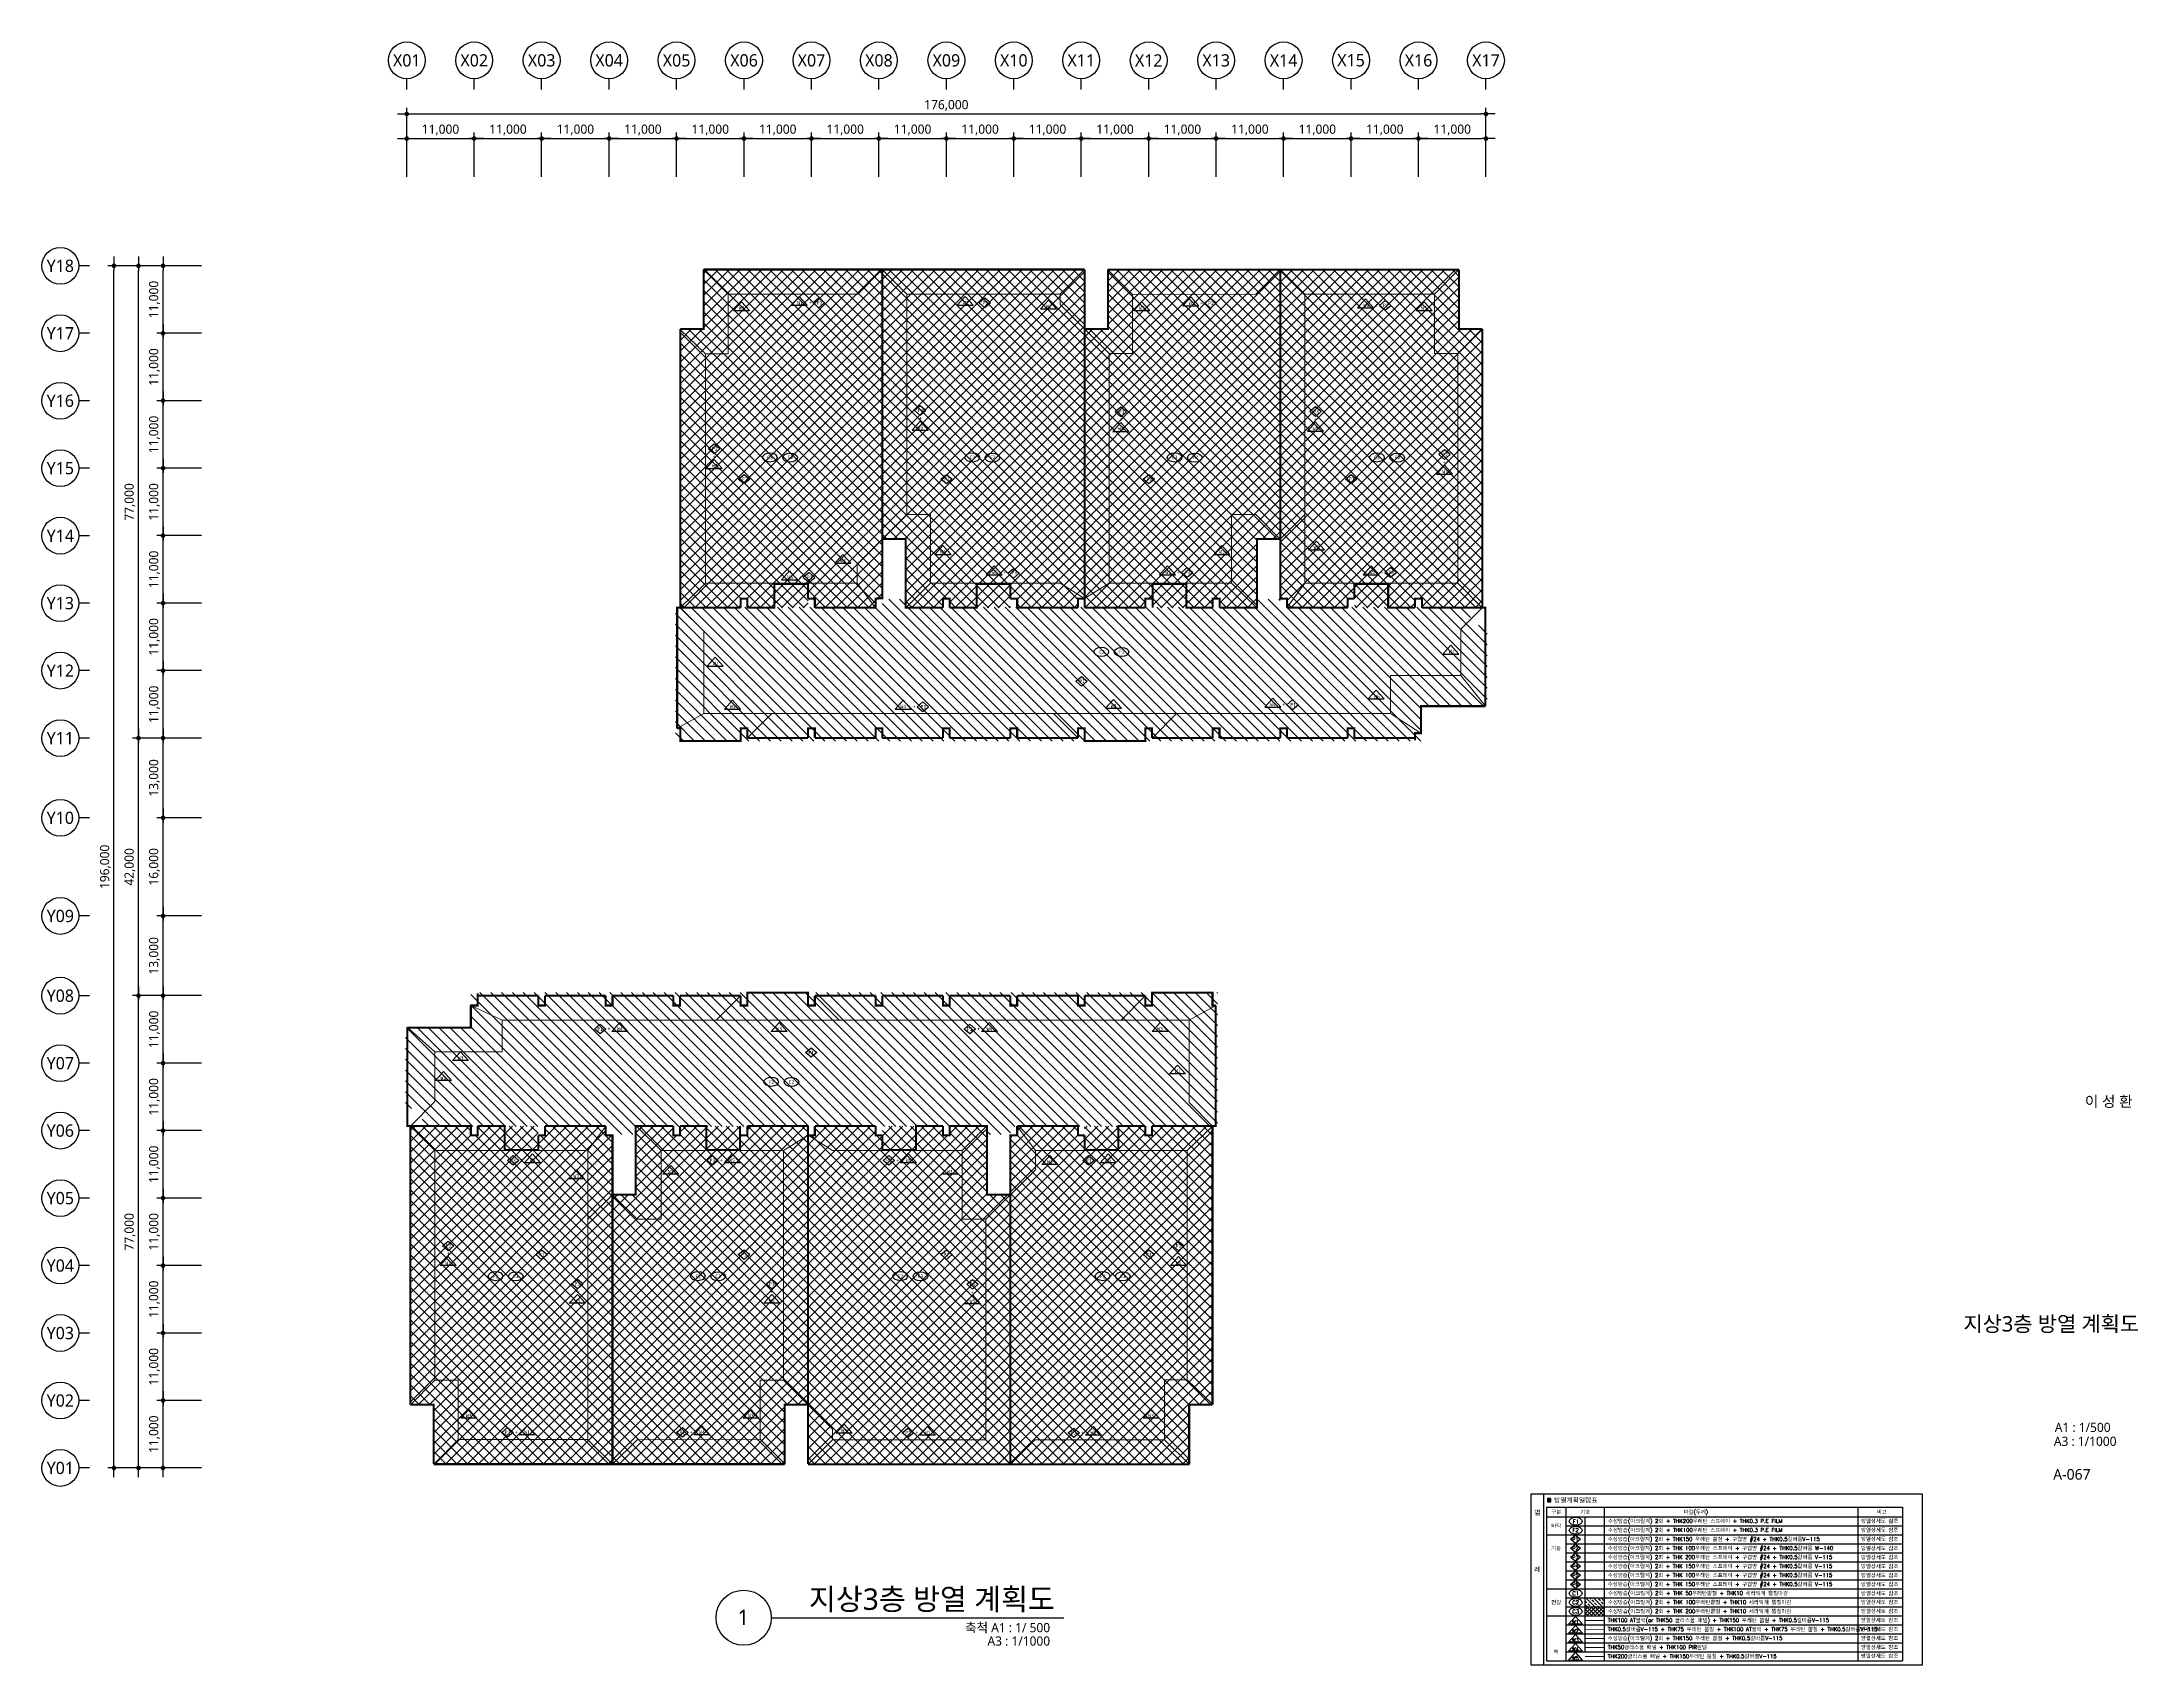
# Model space of a CAD drawing. Header units: millimetres. Extents: x 1915590 to 2257441, y 167795 to 1026436.
# Drawn here: x 1915590 to 2257441, y 761795 to 1026436 of the extents above; entities that cross this region are included whole.
import ezdxf
from ezdxf.enums import TextEntityAlignment as Align

# ---------------------------------------------------------------- set-up
doc = ezdxf.new("R2010")
doc.units = ezdxf.units.MM
doc.header["$LTSCALE"] = 5
doc.header["$MEASUREMENT"] = 0
doc.header["$PDSIZE"] = -10
for name, pattern in [('CENTER2', [1.125, 0.75, -0.125, 0.125, -0.125]), ('DASHED', [0.75, 0.5, -0.25]), ('HIDDEN2', [0.1875, 0.125, -0.0625]), ('PHANTOM2', [1.25, 0.625, -0.125, 0.125, -0.125, 0.125, -0.125])]:
    doc.linetypes.add(name, pattern=pattern)
doc.layers.get('0').update_dxf_attribs({"linetype": 'CONTINUOUS'})
doc.layers.get('Defpoints').update_dxf_attribs({"color": 153, "linetype": 'CONTINUOUS'})
for name, color, linetype in [('0-xref', 7, 'CONTINUOUS'), ('7ELE', 7, 'CONTINUOUS'), ('A-MARK-벽체방열-W1', 3, 'HIDDEN2'), ('A-MARK-벽체방열-W2', 6, 'HIDDEN2'), ('A-MARK-벽체방열-W3', 6, 'CONTINUOUS'), ('A-MARK-벽체방열-W4', 4, 'CONTINUOUS'), ('BOX', 7, 'CONTINUOUS'), ('L', 253, 'CONTINUOUS'), ('MARK', 7, 'CONTINUOUS'), ('T', 3, 'CONTINUOUS'), ('text', 3, 'CONTINUOUS'), ('일람 벽체', 7, 'CONTINUOUS')]:
    doc.layers.add(name, color=color, linetype=linetype)
for name, color, linetype, lineweight in [('A-AXIS-BUBL', 7, 'CONTINUOUS', 25), ('A-BORD-TEXT', 3, 'CONTINUOUS', 25), ('A-DIMS', 7, 'CONTINUOUS', 25), ('A-XXXX-HATC', 8, 'CONTINUOUS', 18), ('A-XXXX-SYMB', 7, 'CONTINUOUS', 25), ('A-XXXX-TXT1', 3, 'CONTINUOUS', 25), ('A-XXXX-TXT2', 3, 'CONTINUOUS', 25), ('S-ELEV-LIN1', 9, 'CONTINUOUS', 20)]:
    doc.layers.add(name, color=color, linetype=linetype, lineweight=lineweight)
doc.styles.add('HY울릉도L', font='')
doc.styles.get("Standard").update_dxf_attribs({"font": 'SIMPLEX.shx'})
doc.styles.add('돋움체', font='')
doc.styles.add('맑은고딕', font='malgun.ttf')
doc.styles.get('HY울릉도L').set_extended_font_data('HYwulM')
doc.styles.get('돋움체').set_extended_font_data('DotumChe')
doc.dimstyles.new('CDIM', dxfattribs={"dimtxt": 3, "dimasz": 1.5, "dimexe": 2, "dimexo": 1, "dimgap": 1, "dimtad": 1, "dimdec": 0, "dimrnd": 0.5, "dimzin": 0, "dimdsep": 32, "dimlunit": 6, "dimtxsty": 'HY울릉도L', "dimblk1": '_CIDOT', "dimblk2": '_CIDOT', "dimsah": 1, "dimcen": 5.5, "dimclrd": 2, "dimclre": 2, "dimclrt": 7, "dimadec": 0, "dimazin": 0, "dimtfac": 1, "dimtdec": 0, "dimtix": 1, "dimtmove": 2, "dimatfit": 1, "dimldrblk": '_CIDOT', "dimfxl": 1, "dimtolj": 1, "dimtzin": 0, "dimlwd": -1, "dimarcsym": 0})
pattern_1 = [(135, (-444783.2, 4e-09), (-883.8835, -883.8835), []), (225, (-444783.2, 4e-09), (883.8835, -883.8835), [])]
pattern_2 = [(135, (-373825, -165372.4), (-883.8835, -883.8835), [])]

# ---------------------------------------------------------------- blocks, each defined once
blk = doc.blocks.new('_CIDOT')
at = {"color": 0, "linetype": 'ByBlock'}
blk.add_line((2, 0), (-1, 0), dxfattribs=at)
at = {"color": 0, "linetype": 'ByBlock', "const_width": 0.5}
blk.add_lwpolyline([(-0.25, 0, 1), (0.25, 0, 1)], format="xyb", close=True, dxfattribs=at)
blk = doc.blocks.new('*D5')
at = {"layer": 'A-DIMS', "lineweight": -2, "transparency": 16777216}
for p, q in [((93193, 67121), (85943, 67121)), ((93193, 56121), (85943, 56121))]:
    blk.add_line(p, q, dxfattribs=at)
at = {"layer": 'A-DIMS', "transparency": 16777216}
blk.add_line((86943, 56871), (86943, 66371), dxfattribs=at)
at = {"layer": 'Defpoints', "color": 0, "transparency": 16777216}
for p in [(86943, 67121), (93693, 67121), (93693, 56121)]:
    blk.add_point(p, dxfattribs=at)
at = {"layer": 'A-DIMS', "transparency": 16777216, "xscale": 750, "yscale": 750, "zscale": 750}
for p, rotation in [((86943, 67121), 90), ((86943, 56121), 270)]:
    blk.add_blockref('_CIDOT', p, dxfattribs=dict(at, rotation=rotation))
at = {"layer": 'A-DIMS', "color": 3, "transparency": 16777216, "insert": (85550, 61621), "char_height": 1500, "attachment_point": 5, "rotation": 90, "style": '맑은고딕'}
blk.add_mtext('\\A1;11,000', dxfattribs=at)
blk = doc.blocks.new('*D6')
at = {"layer": 'A-DIMS', "lineweight": -2, "transparency": 16777216}
for p, q in [((93193, 78121), (85943, 78121)), ((93193, 67121), (85943, 67121))]:
    blk.add_line(p, q, dxfattribs=at)
at = {"layer": 'A-DIMS', "transparency": 16777216}
blk.add_line((86943, 67871), (86943, 77371), dxfattribs=at)
at = {"layer": 'Defpoints', "color": 0, "transparency": 16777216}
for p in [(86943, 78121), (93693, 78121), (93693, 67121)]:
    blk.add_point(p, dxfattribs=at)
at = {"layer": 'A-DIMS', "transparency": 16777216, "xscale": 750, "yscale": 750, "zscale": 750}
for p, rotation in [((86943, 78121), 90), ((86943, 67121), 270)]:
    blk.add_blockref('_CIDOT', p, dxfattribs=dict(at, rotation=rotation))
at = {"layer": 'A-DIMS', "color": 3, "transparency": 16777216, "insert": (85550, 72621), "char_height": 1500, "attachment_point": 5, "rotation": 90, "style": '맑은고딕'}
blk.add_mtext('\\A1;11,000', dxfattribs=at)
blk = doc.blocks.new('*D7')
at = {"layer": 'A-DIMS', "lineweight": -2, "transparency": 16777216}
for p, q in [((93193, 89121), (85943, 89121)), ((93193, 78121), (85943, 78121))]:
    blk.add_line(p, q, dxfattribs=at)
at = {"layer": 'A-DIMS', "transparency": 16777216}
blk.add_line((86943, 78871), (86943, 88371), dxfattribs=at)
at = {"layer": 'Defpoints', "color": 0, "transparency": 16777216}
for p in [(86943, 89121), (93693, 89121), (93693, 78121)]:
    blk.add_point(p, dxfattribs=at)
at = {"layer": 'A-DIMS', "transparency": 16777216, "xscale": 750, "yscale": 750, "zscale": 750}
for p, rotation in [((86943, 89121), 90), ((86943, 78121), 270)]:
    blk.add_blockref('_CIDOT', p, dxfattribs=dict(at, rotation=rotation))
at = {"layer": 'A-DIMS', "color": 3, "transparency": 16777216, "insert": (85550, 83621), "char_height": 1500, "attachment_point": 5, "rotation": 90, "style": '맑은고딕'}
blk.add_mtext('\\A1;11,000', dxfattribs=at)
blk = doc.blocks.new('*D8')
at = {"layer": 'A-DIMS', "lineweight": -2, "transparency": 16777216}
for p, q in [((93193, 100121), (85943, 100121)), ((93193, 89121), (85943, 89121))]:
    blk.add_line(p, q, dxfattribs=at)
at = {"layer": 'A-DIMS', "transparency": 16777216}
blk.add_line((86943, 89871), (86943, 99371), dxfattribs=at)
at = {"layer": 'Defpoints', "color": 0, "transparency": 16777216}
for p in [(86943, 100121), (93693, 100121), (93693, 89121)]:
    blk.add_point(p, dxfattribs=at)
at = {"layer": 'A-DIMS', "transparency": 16777216, "xscale": 750, "yscale": 750, "zscale": 750}
for p, rotation in [((86943, 100121), 90), ((86943, 89121), 270)]:
    blk.add_blockref('_CIDOT', p, dxfattribs=dict(at, rotation=rotation))
at = {"layer": 'A-DIMS', "color": 3, "transparency": 16777216, "insert": (85550, 94621), "char_height": 1500, "attachment_point": 5, "rotation": 90, "style": '맑은고딕'}
blk.add_mtext('\\A1;11,000', dxfattribs=at)
blk = doc.blocks.new('*D9')
at = {"layer": 'A-DIMS', "lineweight": -2, "transparency": 16777216}
for p, q in [((93193, 111121), (85943, 111121)), ((93193, 100121), (85943, 100121))]:
    blk.add_line(p, q, dxfattribs=at)
at = {"layer": 'A-DIMS', "transparency": 16777216}
blk.add_line((86943, 100871), (86943, 110371), dxfattribs=at)
at = {"layer": 'Defpoints', "color": 0, "transparency": 16777216}
for p in [(86943, 111121), (93693, 111121), (93693, 100121)]:
    blk.add_point(p, dxfattribs=at)
at = {"layer": 'A-DIMS', "transparency": 16777216, "xscale": 750, "yscale": 750, "zscale": 750}
for p, rotation in [((86943, 111121), 90), ((86943, 100121), 270)]:
    blk.add_blockref('_CIDOT', p, dxfattribs=dict(at, rotation=rotation))
at = {"layer": 'A-DIMS', "color": 3, "transparency": 16777216, "insert": (85550, 105621), "char_height": 1500, "attachment_point": 5, "rotation": 90, "style": '맑은고딕'}
blk.add_mtext('\\A1;11,000', dxfattribs=at)
blk = doc.blocks.new('*D10')
at = {"layer": 'A-DIMS', "lineweight": -2, "transparency": 16777216}
for p, q in [((93193, 122121), (85943, 122121)), ((93193, 111121), (85943, 111121))]:
    blk.add_line(p, q, dxfattribs=at)
at = {"layer": 'A-DIMS', "transparency": 16777216}
blk.add_line((86943, 111871), (86943, 121371), dxfattribs=at)
at = {"layer": 'Defpoints', "color": 0, "transparency": 16777216}
for p in [(86943, 122121), (93693, 122121), (93693, 111121)]:
    blk.add_point(p, dxfattribs=at)
at = {"layer": 'A-DIMS', "transparency": 16777216, "xscale": 750, "yscale": 750, "zscale": 750}
for p, rotation in [((86943, 122121), 90), ((86943, 111121), 270)]:
    blk.add_blockref('_CIDOT', p, dxfattribs=dict(at, rotation=rotation))
at = {"layer": 'A-DIMS', "color": 3, "transparency": 16777216, "insert": (85550, 116621), "char_height": 1500, "attachment_point": 5, "rotation": 90, "style": '맑은고딕'}
blk.add_mtext('\\A1;11,000', dxfattribs=at)
blk = doc.blocks.new('*D11')
at = {"layer": 'A-DIMS', "lineweight": -2, "transparency": 16777216}
for p, q in [((93193, 135121), (85943, 135121)), ((93193, 122121), (85943, 122121))]:
    blk.add_line(p, q, dxfattribs=at)
at = {"layer": 'A-DIMS', "transparency": 16777216}
blk.add_line((86943, 122871), (86943, 134371), dxfattribs=at)
at = {"layer": 'Defpoints', "color": 0, "transparency": 16777216}
for p in [(86943, 135121), (93693, 135121), (93693, 122121)]:
    blk.add_point(p, dxfattribs=at)
at = {"layer": 'A-DIMS', "transparency": 16777216, "xscale": 750, "yscale": 750, "zscale": 750}
for p, rotation in [((86943, 135121), 90), ((86943, 122121), 270)]:
    blk.add_blockref('_CIDOT', p, dxfattribs=dict(at, rotation=rotation))
at = {"layer": 'A-DIMS', "color": 3, "transparency": 16777216, "insert": (85550, 128621), "char_height": 1500, "attachment_point": 5, "rotation": 90, "style": '맑은고딕'}
blk.add_mtext('\\A1;13,000', dxfattribs=at)
blk = doc.blocks.new('*D12')
at = {"layer": 'A-DIMS', "lineweight": -2, "transparency": 16777216}
for p, q in [((93193, 151121), (85943, 151121)), ((93193, 135121), (85943, 135121))]:
    blk.add_line(p, q, dxfattribs=at)
at = {"layer": 'A-DIMS', "transparency": 16777216}
blk.add_line((86943, 135871), (86943, 150371), dxfattribs=at)
at = {"layer": 'Defpoints', "color": 0, "transparency": 16777216}
for p in [(86943, 151121), (93693, 151121), (93693, 135121)]:
    blk.add_point(p, dxfattribs=at)
at = {"layer": 'A-DIMS', "transparency": 16777216, "xscale": 750, "yscale": 750, "zscale": 750}
for p, rotation in [((86943, 151121), 90), ((86943, 135121), 270)]:
    blk.add_blockref('_CIDOT', p, dxfattribs=dict(at, rotation=rotation))
at = {"layer": 'A-DIMS', "color": 3, "transparency": 16777216, "insert": (85550, 143121), "char_height": 1500, "attachment_point": 5, "rotation": 90, "style": '맑은고딕'}
blk.add_mtext('\\A1;16,000', dxfattribs=at)
blk = doc.blocks.new('*D13')
at = {"layer": 'A-DIMS', "lineweight": -2, "transparency": 16777216}
for p, q in [((93193, 164121), (85943, 164121)), ((93193, 151121), (85943, 151121))]:
    blk.add_line(p, q, dxfattribs=at)
at = {"layer": 'A-DIMS', "transparency": 16777216}
blk.add_line((86943, 151871), (86943, 163371), dxfattribs=at)
at = {"layer": 'Defpoints', "color": 0, "transparency": 16777216}
for p in [(86943, 164121), (93693, 164121), (93693, 151121)]:
    blk.add_point(p, dxfattribs=at)
at = {"layer": 'A-DIMS', "transparency": 16777216, "xscale": 750, "yscale": 750, "zscale": 750}
for p, rotation in [((86943, 164121), 90), ((86943, 151121), 270)]:
    blk.add_blockref('_CIDOT', p, dxfattribs=dict(at, rotation=rotation))
at = {"layer": 'A-DIMS', "color": 3, "transparency": 16777216, "insert": (85550, 157621), "char_height": 1500, "attachment_point": 5, "rotation": 90, "style": '맑은고딕'}
blk.add_mtext('\\A1;13,000', dxfattribs=at)
blk = doc.blocks.new('*D14')
at = {"layer": 'A-DIMS', "lineweight": -2, "transparency": 16777216}
for p, q in [((93193, 175121), (85943, 175121)), ((93193, 164121), (85943, 164121))]:
    blk.add_line(p, q, dxfattribs=at)
at = {"layer": 'A-DIMS', "transparency": 16777216}
blk.add_line((86943, 164871), (86943, 174371), dxfattribs=at)
at = {"layer": 'Defpoints', "color": 0, "transparency": 16777216}
for p in [(86943, 175121), (93693, 175121), (93693, 164121)]:
    blk.add_point(p, dxfattribs=at)
at = {"layer": 'A-DIMS', "transparency": 16777216, "xscale": 750, "yscale": 750, "zscale": 750}
for p, rotation in [((86943, 175121), 90), ((86943, 164121), 270)]:
    blk.add_blockref('_CIDOT', p, dxfattribs=dict(at, rotation=rotation))
at = {"layer": 'A-DIMS', "color": 3, "transparency": 16777216, "insert": (85550, 169621), "char_height": 1500, "attachment_point": 5, "rotation": 90, "style": '맑은고딕'}
blk.add_mtext('\\A1;11,000', dxfattribs=at)
blk = doc.blocks.new('*D15')
at = {"layer": 'A-DIMS', "lineweight": -2, "transparency": 16777216}
for p, q in [((93193, 186121), (85943, 186121)), ((93193, 175121), (85943, 175121))]:
    blk.add_line(p, q, dxfattribs=at)
at = {"layer": 'A-DIMS', "transparency": 16777216}
blk.add_line((86943, 175871), (86943, 185371), dxfattribs=at)
at = {"layer": 'Defpoints', "color": 0, "transparency": 16777216}
for p in [(86943, 186121), (93693, 186121), (93693, 175121)]:
    blk.add_point(p, dxfattribs=at)
at = {"layer": 'A-DIMS', "transparency": 16777216, "xscale": 750, "yscale": 750, "zscale": 750}
for p, rotation in [((86943, 186121), 90), ((86943, 175121), 270)]:
    blk.add_blockref('_CIDOT', p, dxfattribs=dict(at, rotation=rotation))
at = {"layer": 'A-DIMS', "color": 3, "transparency": 16777216, "insert": (85550, 180621), "char_height": 1500, "attachment_point": 5, "rotation": 90, "style": '맑은고딕'}
blk.add_mtext('\\A1;11,000', dxfattribs=at)
blk = doc.blocks.new('*D16')
at = {"layer": 'A-DIMS', "lineweight": -2, "transparency": 16777216}
for p, q in [((93193, 197121), (85943, 197121)), ((93193, 186121), (85943, 186121))]:
    blk.add_line(p, q, dxfattribs=at)
at = {"layer": 'A-DIMS', "transparency": 16777216}
blk.add_line((86943, 186871), (86943, 196371), dxfattribs=at)
at = {"layer": 'Defpoints', "color": 0, "transparency": 16777216}
for p in [(86943, 197121), (93693, 197121), (93693, 186121)]:
    blk.add_point(p, dxfattribs=at)
at = {"layer": 'A-DIMS', "transparency": 16777216, "xscale": 750, "yscale": 750, "zscale": 750}
for p, rotation in [((86943, 197121), 90), ((86943, 186121), 270)]:
    blk.add_blockref('_CIDOT', p, dxfattribs=dict(at, rotation=rotation))
at = {"layer": 'A-DIMS', "color": 3, "transparency": 16777216, "insert": (85550, 191621), "char_height": 1500, "attachment_point": 5, "rotation": 90, "style": '맑은고딕'}
blk.add_mtext('\\A1;11,000', dxfattribs=at)
blk = doc.blocks.new('*D17')
at = {"layer": 'A-DIMS', "lineweight": -2, "transparency": 16777216}
for p, q in [((93193, 208121), (85943, 208121)), ((93193, 197121), (85943, 197121))]:
    blk.add_line(p, q, dxfattribs=at)
at = {"layer": 'A-DIMS', "transparency": 16777216}
blk.add_line((86943, 197871), (86943, 207371), dxfattribs=at)
at = {"layer": 'Defpoints', "color": 0, "transparency": 16777216}
for p in [(86943, 208121), (93693, 208121), (93693, 197121)]:
    blk.add_point(p, dxfattribs=at)
at = {"layer": 'A-DIMS', "transparency": 16777216, "xscale": 750, "yscale": 750, "zscale": 750}
for p, rotation in [((86943, 208121), 90), ((86943, 197121), 270)]:
    blk.add_blockref('_CIDOT', p, dxfattribs=dict(at, rotation=rotation))
at = {"layer": 'A-DIMS', "color": 3, "transparency": 16777216, "insert": (85550, 202621), "char_height": 1500, "attachment_point": 5, "rotation": 90, "style": '맑은고딕'}
blk.add_mtext('\\A1;11,000', dxfattribs=at)
blk = doc.blocks.new('*D18')
at = {"layer": 'A-DIMS', "lineweight": -2, "transparency": 16777216}
for p, q in [((93193, 219121), (85943, 219121)), ((93193, 208121), (85943, 208121))]:
    blk.add_line(p, q, dxfattribs=at)
at = {"layer": 'A-DIMS', "transparency": 16777216}
blk.add_line((86943, 208871), (86943, 218371), dxfattribs=at)
at = {"layer": 'Defpoints', "color": 0, "transparency": 16777216}
for p in [(86943, 219121), (93693, 219121), (93693, 208121)]:
    blk.add_point(p, dxfattribs=at)
at = {"layer": 'A-DIMS', "transparency": 16777216, "xscale": 750, "yscale": 750, "zscale": 750}
for p, rotation in [((86943, 219121), 90), ((86943, 208121), 270)]:
    blk.add_blockref('_CIDOT', p, dxfattribs=dict(at, rotation=rotation))
at = {"layer": 'A-DIMS', "color": 3, "transparency": 16777216, "insert": (85550, 213621), "char_height": 1500, "attachment_point": 5, "rotation": 90, "style": '맑은고딕'}
blk.add_mtext('\\A1;11,000', dxfattribs=at)
blk = doc.blocks.new('*D19')
at = {"layer": 'A-DIMS', "lineweight": -2, "transparency": 16777216}
for p, q in [((93193, 230121), (85943, 230121)), ((93193, 219121), (85943, 219121))]:
    blk.add_line(p, q, dxfattribs=at)
at = {"layer": 'A-DIMS', "transparency": 16777216}
blk.add_line((86943, 219871), (86943, 229371), dxfattribs=at)
at = {"layer": 'Defpoints', "color": 0, "transparency": 16777216}
for p in [(86943, 230121), (93693, 230121), (93693, 219121)]:
    blk.add_point(p, dxfattribs=at)
at = {"layer": 'A-DIMS', "transparency": 16777216, "xscale": 750, "yscale": 750, "zscale": 750}
for p, rotation in [((86943, 230121), 90), ((86943, 219121), 270)]:
    blk.add_blockref('_CIDOT', p, dxfattribs=dict(at, rotation=rotation))
at = {"layer": 'A-DIMS', "color": 3, "transparency": 16777216, "insert": (85550, 224621), "char_height": 1500, "attachment_point": 5, "rotation": 90, "style": '맑은고딕'}
blk.add_mtext('\\A1;11,000', dxfattribs=at)
blk = doc.blocks.new('*D20')
at = {"layer": 'A-DIMS', "lineweight": -2, "transparency": 16777216}
for p, q in [((93193, 241121), (85943, 241121)), ((93193, 230121), (85943, 230121))]:
    blk.add_line(p, q, dxfattribs=at)
at = {"layer": 'A-DIMS', "transparency": 16777216}
blk.add_line((86943, 230871), (86943, 240371), dxfattribs=at)
at = {"layer": 'Defpoints', "color": 0, "transparency": 16777216}
for p in [(86943, 241121), (93693, 241121), (93693, 230121)]:
    blk.add_point(p, dxfattribs=at)
at = {"layer": 'A-DIMS', "transparency": 16777216, "xscale": 750, "yscale": 750, "zscale": 750}
for p, rotation in [((86943, 241121), 90), ((86943, 230121), 270)]:
    blk.add_blockref('_CIDOT', p, dxfattribs=dict(at, rotation=rotation))
at = {"layer": 'A-DIMS', "color": 3, "transparency": 16777216, "insert": (85550, 235621), "char_height": 1500, "attachment_point": 5, "rotation": 90, "style": '맑은고딕'}
blk.add_mtext('\\A1;11,000', dxfattribs=at)
blk = doc.blocks.new('*D21')
at = {"layer": 'A-DIMS', "lineweight": -2, "transparency": 16777216}
for p, q in [((93193, 122121), (81943, 122121)), ((93193, 45121), (81943, 45121))]:
    blk.add_line(p, q, dxfattribs=at)
at = {"layer": 'A-DIMS', "transparency": 16777216}
blk.add_line((82943, 45871), (82943, 121371), dxfattribs=at)
at = {"layer": 'Defpoints', "color": 0, "transparency": 16777216}
for p in [(82943, 122121), (93693, 122121), (93693, 45121)]:
    blk.add_point(p, dxfattribs=at)
at = {"layer": 'A-DIMS', "transparency": 16777216, "xscale": 750, "yscale": 750, "zscale": 750}
for p, rotation in [((82943, 122121), 90), ((82943, 45121), 270)]:
    blk.add_blockref('_CIDOT', p, dxfattribs=dict(at, rotation=rotation))
at = {"layer": 'A-DIMS', "color": 3, "transparency": 16777216, "insert": (81550, 83621), "char_height": 1500, "attachment_point": 5, "rotation": 90, "style": '맑은고딕'}
blk.add_mtext('\\A1;77,000', dxfattribs=at)
blk = doc.blocks.new('*D22')
at = {"layer": 'A-DIMS', "lineweight": -2, "transparency": 16777216}
for p, q in [((93193, 241121), (77943, 241121)), ((93193, 45121), (77943, 45121))]:
    blk.add_line(p, q, dxfattribs=at)
at = {"layer": 'A-DIMS', "transparency": 16777216}
blk.add_line((78943, 45871), (78943, 240371), dxfattribs=at)
at = {"layer": 'Defpoints', "color": 0, "transparency": 16777216}
for p in [(78943, 241121), (93693, 241121), (93693, 45121)]:
    blk.add_point(p, dxfattribs=at)
at = {"layer": 'A-DIMS', "transparency": 16777216, "xscale": 750, "yscale": 750, "zscale": 750}
for p, rotation in [((78943, 241121), 90), ((78943, 45121), 270)]:
    blk.add_blockref('_CIDOT', p, dxfattribs=dict(at, rotation=rotation))
at = {"layer": 'A-DIMS', "color": 3, "transparency": 16777216, "insert": (77550, 143121), "char_height": 1500, "attachment_point": 5, "rotation": 90, "style": '맑은고딕'}
blk.add_mtext('\\A1;196,000', dxfattribs=at)
blk = doc.blocks.new('*D23')
at = {"layer": 'A-DIMS', "lineweight": -2, "transparency": 16777216}
for p, q in [((93193, 56121), (85943, 56121)), ((93193, 45121), (85943, 45121))]:
    blk.add_line(p, q, dxfattribs=at)
at = {"layer": 'A-DIMS', "transparency": 16777216}
blk.add_line((86943, 45871), (86943, 55371), dxfattribs=at)
at = {"layer": 'Defpoints', "color": 0, "transparency": 16777216}
for p in [(86943, 56121), (93693, 56121), (93693, 45121)]:
    blk.add_point(p, dxfattribs=at)
at = {"layer": 'A-DIMS', "transparency": 16777216, "xscale": 750, "yscale": 750, "zscale": 750}
for p, rotation in [((86943, 56121), 90), ((86943, 45121), 270)]:
    blk.add_blockref('_CIDOT', p, dxfattribs=dict(at, rotation=rotation))
at = {"layer": 'A-DIMS', "color": 3, "transparency": 16777216, "insert": (85550, 50621), "char_height": 1500, "attachment_point": 5, "rotation": 90, "style": '맑은고딕'}
blk.add_mtext('\\A1;11,000', dxfattribs=at)
blk = doc.blocks.new('*D24')
at = {"layer": 'A-DIMS', "lineweight": -2, "transparency": 16777216}
for p, q in [((93193, 164121), (81943, 164121)), ((93193, 122121), (81943, 122121))]:
    blk.add_line(p, q, dxfattribs=at)
at = {"layer": 'A-DIMS', "transparency": 16777216}
blk.add_line((82943, 122871), (82943, 163371), dxfattribs=at)
at = {"layer": 'Defpoints', "color": 0, "transparency": 16777216}
for p in [(82943, 164121), (93693, 164121), (93693, 122121)]:
    blk.add_point(p, dxfattribs=at)
at = {"layer": 'A-DIMS', "transparency": 16777216, "xscale": 750, "yscale": 750, "zscale": 750}
for p, rotation in [((82943, 164121), 90), ((82943, 122121), 270)]:
    blk.add_blockref('_CIDOT', p, dxfattribs=dict(at, rotation=rotation))
at = {"layer": 'A-DIMS', "color": 3, "transparency": 16777216, "insert": (81550, 143121), "char_height": 1500, "attachment_point": 5, "rotation": 90, "style": '맑은고딕'}
blk.add_mtext('\\A1;42,000', dxfattribs=at)
blk = doc.blocks.new('*D25')
at = {"layer": 'A-DIMS', "lineweight": -2, "transparency": 16777216}
for p, q in [((93193, 241121), (81943, 241121)), ((93193, 164121), (81943, 164121))]:
    blk.add_line(p, q, dxfattribs=at)
at = {"layer": 'A-DIMS', "transparency": 16777216}
blk.add_line((82943, 164871), (82943, 240371), dxfattribs=at)
at = {"layer": 'Defpoints', "color": 0, "transparency": 16777216}
for p in [(82943, 241121), (93693, 241121), (93693, 164121)]:
    blk.add_point(p, dxfattribs=at)
at = {"layer": 'A-DIMS', "transparency": 16777216, "xscale": 750, "yscale": 750, "zscale": 750}
for p, rotation in [((82943, 241121), 90), ((82943, 164121), 270)]:
    blk.add_blockref('_CIDOT', p, dxfattribs=dict(at, rotation=rotation))
at = {"layer": 'A-DIMS', "color": 3, "transparency": 16777216, "insert": (81550, 202621), "char_height": 1500, "attachment_point": 5, "rotation": 90, "style": '맑은고딕'}
blk.add_mtext('\\A1;77,000', dxfattribs=at)
blk = doc.blocks.new('*D26')
at = {"layer": 'A-DIMS', "lineweight": -2, "transparency": 16777216}
for p, q in [((148693, 255621), (148693, 262871)), ((159693, 255621), (159693, 262871))]:
    blk.add_line(p, q, dxfattribs=at)
at = {"layer": 'A-DIMS', "transparency": 16777216}
blk.add_line((149443, 261871), (158943, 261871), dxfattribs=at)
at = {"layer": 'Defpoints', "color": 0, "transparency": 16777216}
for p in [(159693, 261871), (148693, 255121), (159693, 255121)]:
    blk.add_point(p, dxfattribs=at)
at = {"layer": 'A-DIMS', "transparency": 16777216, "xscale": 750, "yscale": 750, "zscale": 750, "rotation": 180}
blk.add_blockref('_CIDOT', (148693, 261871), dxfattribs=at)
at = {"layer": 'A-DIMS', "transparency": 16777216, "xscale": 750, "yscale": 750, "zscale": 750}
blk.add_blockref('_CIDOT', (159693, 261871), dxfattribs=at)
at = {"layer": 'A-DIMS', "color": 3, "transparency": 16777216, "insert": (154193, 263263), "char_height": 1500, "attachment_point": 5, "style": '맑은고딕'}
blk.add_mtext('\\A1;11,000', dxfattribs=at)
blk = doc.blocks.new('*D27')
at = {"layer": 'A-DIMS', "lineweight": -2, "transparency": 16777216}
for p, q in [((159693, 255621), (159693, 262871)), ((170693, 255621), (170693, 262871))]:
    blk.add_line(p, q, dxfattribs=at)
at = {"layer": 'A-DIMS', "transparency": 16777216}
blk.add_line((160443, 261871), (169943, 261871), dxfattribs=at)
at = {"layer": 'Defpoints', "color": 0, "transparency": 16777216}
for p in [(170693, 261871), (159693, 255121), (170693, 255121)]:
    blk.add_point(p, dxfattribs=at)
at = {"layer": 'A-DIMS', "transparency": 16777216, "xscale": 750, "yscale": 750, "zscale": 750, "rotation": 180}
blk.add_blockref('_CIDOT', (159693, 261871), dxfattribs=at)
at = {"layer": 'A-DIMS', "transparency": 16777216, "xscale": 750, "yscale": 750, "zscale": 750}
blk.add_blockref('_CIDOT', (170693, 261871), dxfattribs=at)
at = {"layer": 'A-DIMS', "color": 3, "transparency": 16777216, "insert": (165193, 263263), "char_height": 1500, "attachment_point": 5, "style": '맑은고딕'}
blk.add_mtext('\\A1;11,000', dxfattribs=at)
blk = doc.blocks.new('*D28')
at = {"layer": 'A-DIMS', "lineweight": -2, "transparency": 16777216}
for p, q in [((170693, 255621), (170693, 262871)), ((181693, 255621), (181693, 262871))]:
    blk.add_line(p, q, dxfattribs=at)
at = {"layer": 'A-DIMS', "transparency": 16777216}
blk.add_line((171443, 261871), (180943, 261871), dxfattribs=at)
at = {"layer": 'Defpoints', "color": 0, "transparency": 16777216}
for p in [(181693, 261871), (170693, 255121), (181693, 255121)]:
    blk.add_point(p, dxfattribs=at)
at = {"layer": 'A-DIMS', "transparency": 16777216, "xscale": 750, "yscale": 750, "zscale": 750, "rotation": 180}
blk.add_blockref('_CIDOT', (170693, 261871), dxfattribs=at)
at = {"layer": 'A-DIMS', "transparency": 16777216, "xscale": 750, "yscale": 750, "zscale": 750}
blk.add_blockref('_CIDOT', (181693, 261871), dxfattribs=at)
at = {"layer": 'A-DIMS', "color": 3, "transparency": 16777216, "insert": (176193, 263263), "char_height": 1500, "attachment_point": 5, "style": '맑은고딕'}
blk.add_mtext('\\A1;11,000', dxfattribs=at)
blk = doc.blocks.new('*D29')
at = {"layer": 'A-DIMS', "lineweight": -2, "transparency": 16777216}
for p, q in [((181693, 255621), (181693, 262871)), ((192693, 255621), (192693, 262871))]:
    blk.add_line(p, q, dxfattribs=at)
at = {"layer": 'A-DIMS', "transparency": 16777216}
blk.add_line((182443, 261871), (191943, 261871), dxfattribs=at)
at = {"layer": 'Defpoints', "color": 0, "transparency": 16777216}
for p in [(192693, 261871), (181693, 255121), (192693, 255121)]:
    blk.add_point(p, dxfattribs=at)
at = {"layer": 'A-DIMS', "transparency": 16777216, "xscale": 750, "yscale": 750, "zscale": 750, "rotation": 180}
blk.add_blockref('_CIDOT', (181693, 261871), dxfattribs=at)
at = {"layer": 'A-DIMS', "transparency": 16777216, "xscale": 750, "yscale": 750, "zscale": 750}
blk.add_blockref('_CIDOT', (192693, 261871), dxfattribs=at)
at = {"layer": 'A-DIMS', "color": 3, "transparency": 16777216, "insert": (187193, 263263), "char_height": 1500, "attachment_point": 5, "style": '맑은고딕'}
blk.add_mtext('\\A1;11,000', dxfattribs=at)
blk = doc.blocks.new('*D30')
at = {"layer": 'A-DIMS', "lineweight": -2, "transparency": 16777216}
for p, q in [((192693, 255621), (192693, 262871)), ((203693, 255621), (203693, 262871))]:
    blk.add_line(p, q, dxfattribs=at)
at = {"layer": 'A-DIMS', "transparency": 16777216}
blk.add_line((193443, 261871), (202943, 261871), dxfattribs=at)
at = {"layer": 'Defpoints', "color": 0, "transparency": 16777216}
for p in [(203693, 261871), (192693, 255121), (203693, 255121)]:
    blk.add_point(p, dxfattribs=at)
at = {"layer": 'A-DIMS', "transparency": 16777216, "xscale": 750, "yscale": 750, "zscale": 750, "rotation": 180}
blk.add_blockref('_CIDOT', (192693, 261871), dxfattribs=at)
at = {"layer": 'A-DIMS', "transparency": 16777216, "xscale": 750, "yscale": 750, "zscale": 750}
blk.add_blockref('_CIDOT', (203693, 261871), dxfattribs=at)
at = {"layer": 'A-DIMS', "color": 3, "transparency": 16777216, "insert": (198193, 263263), "char_height": 1500, "attachment_point": 5, "style": '맑은고딕'}
blk.add_mtext('\\A1;11,000', dxfattribs=at)
blk = doc.blocks.new('*D31')
at = {"layer": 'A-DIMS', "lineweight": -2, "transparency": 16777216}
for p, q in [((203693, 255621), (203693, 262871)), ((214693, 255621), (214693, 262871))]:
    blk.add_line(p, q, dxfattribs=at)
at = {"layer": 'A-DIMS', "transparency": 16777216}
blk.add_line((204443, 261871), (213943, 261871), dxfattribs=at)
at = {"layer": 'Defpoints', "color": 0, "transparency": 16777216}
for p in [(214693, 261871), (203693, 255121), (214693, 255121)]:
    blk.add_point(p, dxfattribs=at)
at = {"layer": 'A-DIMS', "transparency": 16777216, "xscale": 750, "yscale": 750, "zscale": 750, "rotation": 180}
blk.add_blockref('_CIDOT', (203693, 261871), dxfattribs=at)
at = {"layer": 'A-DIMS', "transparency": 16777216, "xscale": 750, "yscale": 750, "zscale": 750}
blk.add_blockref('_CIDOT', (214693, 261871), dxfattribs=at)
at = {"layer": 'A-DIMS', "color": 3, "transparency": 16777216, "insert": (209193, 263263), "char_height": 1500, "attachment_point": 5, "style": '맑은고딕'}
blk.add_mtext('\\A1;11,000', dxfattribs=at)
blk = doc.blocks.new('*D32')
at = {"layer": 'A-DIMS', "lineweight": -2, "transparency": 16777216}
for p, q in [((214693, 255621), (214693, 262871)), ((225693, 255621), (225693, 262871))]:
    blk.add_line(p, q, dxfattribs=at)
at = {"layer": 'A-DIMS', "transparency": 16777216}
blk.add_line((215443, 261871), (224943, 261871), dxfattribs=at)
at = {"layer": 'Defpoints', "color": 0, "transparency": 16777216}
for p in [(225693, 261871), (214693, 255121), (225693, 255121)]:
    blk.add_point(p, dxfattribs=at)
at = {"layer": 'A-DIMS', "transparency": 16777216, "xscale": 750, "yscale": 750, "zscale": 750, "rotation": 180}
blk.add_blockref('_CIDOT', (214693, 261871), dxfattribs=at)
at = {"layer": 'A-DIMS', "transparency": 16777216, "xscale": 750, "yscale": 750, "zscale": 750}
blk.add_blockref('_CIDOT', (225693, 261871), dxfattribs=at)
at = {"layer": 'A-DIMS', "color": 3, "transparency": 16777216, "insert": (220193, 263263), "char_height": 1500, "attachment_point": 5, "style": '맑은고딕'}
blk.add_mtext('\\A1;11,000', dxfattribs=at)
blk = doc.blocks.new('*D33')
at = {"layer": 'A-DIMS', "lineweight": -2, "transparency": 16777216}
for p, q in [((225693, 255621), (225693, 262871)), ((236693, 255621), (236693, 262871))]:
    blk.add_line(p, q, dxfattribs=at)
at = {"layer": 'A-DIMS', "transparency": 16777216}
blk.add_line((226443, 261871), (235943, 261871), dxfattribs=at)
at = {"layer": 'Defpoints', "color": 0, "transparency": 16777216}
for p in [(236693, 261871), (225693, 255121), (236693, 255121)]:
    blk.add_point(p, dxfattribs=at)
at = {"layer": 'A-DIMS', "transparency": 16777216, "xscale": 750, "yscale": 750, "zscale": 750, "rotation": 180}
blk.add_blockref('_CIDOT', (225693, 261871), dxfattribs=at)
at = {"layer": 'A-DIMS', "transparency": 16777216, "xscale": 750, "yscale": 750, "zscale": 750}
blk.add_blockref('_CIDOT', (236693, 261871), dxfattribs=at)
at = {"layer": 'A-DIMS', "color": 3, "transparency": 16777216, "insert": (231193, 263263), "char_height": 1500, "attachment_point": 5, "style": '맑은고딕'}
blk.add_mtext('\\A1;11,000', dxfattribs=at)
blk = doc.blocks.new('*D34')
at = {"layer": 'A-DIMS', "lineweight": -2, "transparency": 16777216}
for p, q in [((236693, 255621), (236693, 262871)), ((247693, 255621), (247693, 262871))]:
    blk.add_line(p, q, dxfattribs=at)
at = {"layer": 'A-DIMS', "transparency": 16777216}
blk.add_line((237443, 261871), (246943, 261871), dxfattribs=at)
at = {"layer": 'Defpoints', "color": 0, "transparency": 16777216}
for p in [(247693, 261871), (236693, 255121), (247693, 255121)]:
    blk.add_point(p, dxfattribs=at)
at = {"layer": 'A-DIMS', "transparency": 16777216, "xscale": 750, "yscale": 750, "zscale": 750, "rotation": 180}
blk.add_blockref('_CIDOT', (236693, 261871), dxfattribs=at)
at = {"layer": 'A-DIMS', "transparency": 16777216, "xscale": 750, "yscale": 750, "zscale": 750}
blk.add_blockref('_CIDOT', (247693, 261871), dxfattribs=at)
at = {"layer": 'A-DIMS', "color": 3, "transparency": 16777216, "insert": (242193, 263263), "char_height": 1500, "attachment_point": 5, "style": '맑은고딕'}
blk.add_mtext('\\A1;11,000', dxfattribs=at)
blk = doc.blocks.new('*D35')
at = {"layer": 'A-DIMS', "lineweight": -2, "transparency": 16777216}
for p, q in [((247693, 255621), (247693, 262871)), ((258693, 255621), (258693, 262871))]:
    blk.add_line(p, q, dxfattribs=at)
at = {"layer": 'A-DIMS', "transparency": 16777216}
blk.add_line((248443, 261871), (257943, 261871), dxfattribs=at)
at = {"layer": 'Defpoints', "color": 0, "transparency": 16777216}
for p in [(258693, 261871), (247693, 255121), (258693, 255121)]:
    blk.add_point(p, dxfattribs=at)
at = {"layer": 'A-DIMS', "transparency": 16777216, "xscale": 750, "yscale": 750, "zscale": 750, "rotation": 180}
blk.add_blockref('_CIDOT', (247693, 261871), dxfattribs=at)
at = {"layer": 'A-DIMS', "transparency": 16777216, "xscale": 750, "yscale": 750, "zscale": 750}
blk.add_blockref('_CIDOT', (258693, 261871), dxfattribs=at)
at = {"layer": 'A-DIMS', "color": 3, "transparency": 16777216, "insert": (253193, 263263), "char_height": 1500, "attachment_point": 5, "style": '맑은고딕'}
blk.add_mtext('\\A1;11,000', dxfattribs=at)
blk = doc.blocks.new('*D36')
at = {"layer": 'A-DIMS', "lineweight": -2, "transparency": 16777216}
for p, q in [((258693, 255621), (258693, 262871)), ((269693, 255621), (269693, 262871))]:
    blk.add_line(p, q, dxfattribs=at)
at = {"layer": 'A-DIMS', "transparency": 16777216}
blk.add_line((259443, 261871), (268943, 261871), dxfattribs=at)
at = {"layer": 'Defpoints', "color": 0, "transparency": 16777216}
for p in [(269693, 261871), (258693, 255121), (269693, 255121)]:
    blk.add_point(p, dxfattribs=at)
at = {"layer": 'A-DIMS', "transparency": 16777216, "xscale": 750, "yscale": 750, "zscale": 750, "rotation": 180}
blk.add_blockref('_CIDOT', (258693, 261871), dxfattribs=at)
at = {"layer": 'A-DIMS', "transparency": 16777216, "xscale": 750, "yscale": 750, "zscale": 750}
blk.add_blockref('_CIDOT', (269693, 261871), dxfattribs=at)
at = {"layer": 'A-DIMS', "color": 3, "transparency": 16777216, "insert": (264193, 263263), "char_height": 1500, "attachment_point": 5, "style": '맑은고딕'}
blk.add_mtext('\\A1;11,000', dxfattribs=at)
blk = doc.blocks.new('*D37')
at = {"layer": 'A-DIMS', "lineweight": -2, "transparency": 16777216}
for p, q in [((269693, 255621), (269693, 262871)), ((280693, 255621), (280693, 262871))]:
    blk.add_line(p, q, dxfattribs=at)
at = {"layer": 'A-DIMS', "transparency": 16777216}
blk.add_line((270443, 261871), (279943, 261871), dxfattribs=at)
at = {"layer": 'Defpoints', "color": 0, "transparency": 16777216}
for p in [(280693, 261871), (269693, 255121), (280693, 255121)]:
    blk.add_point(p, dxfattribs=at)
at = {"layer": 'A-DIMS', "transparency": 16777216, "xscale": 750, "yscale": 750, "zscale": 750, "rotation": 180}
blk.add_blockref('_CIDOT', (269693, 261871), dxfattribs=at)
at = {"layer": 'A-DIMS', "transparency": 16777216, "xscale": 750, "yscale": 750, "zscale": 750}
blk.add_blockref('_CIDOT', (280693, 261871), dxfattribs=at)
at = {"layer": 'A-DIMS', "color": 3, "transparency": 16777216, "insert": (275193, 263263), "char_height": 1500, "attachment_point": 5, "style": '맑은고딕'}
blk.add_mtext('\\A1;11,000', dxfattribs=at)
blk = doc.blocks.new('*D38')
at = {"layer": 'A-DIMS', "lineweight": -2, "transparency": 16777216}
for p, q in [((280693, 255621), (280693, 262871)), ((291693, 255621), (291693, 262871))]:
    blk.add_line(p, q, dxfattribs=at)
at = {"layer": 'A-DIMS', "transparency": 16777216}
blk.add_line((281443, 261871), (290943, 261871), dxfattribs=at)
at = {"layer": 'Defpoints', "color": 0, "transparency": 16777216}
for p in [(291693, 261871), (280693, 255121), (291693, 255121)]:
    blk.add_point(p, dxfattribs=at)
at = {"layer": 'A-DIMS', "transparency": 16777216, "xscale": 750, "yscale": 750, "zscale": 750, "rotation": 180}
blk.add_blockref('_CIDOT', (280693, 261871), dxfattribs=at)
at = {"layer": 'A-DIMS', "transparency": 16777216, "xscale": 750, "yscale": 750, "zscale": 750}
blk.add_blockref('_CIDOT', (291693, 261871), dxfattribs=at)
at = {"layer": 'A-DIMS', "color": 3, "transparency": 16777216, "insert": (286193, 263263), "char_height": 1500, "attachment_point": 5, "style": '맑은고딕'}
blk.add_mtext('\\A1;11,000', dxfattribs=at)
blk = doc.blocks.new('*D39')
at = {"layer": 'A-DIMS', "lineweight": -2, "transparency": 16777216}
for p, q in [((126693, 255621), (126693, 266871)), ((302693, 255621), (302693, 266871))]:
    blk.add_line(p, q, dxfattribs=at)
at = {"layer": 'A-DIMS', "transparency": 16777216}
blk.add_line((127443, 265871), (301943, 265871), dxfattribs=at)
at = {"layer": 'Defpoints', "color": 0, "transparency": 16777216}
for p in [(302693, 265871), (126693, 255121), (302693, 255121)]:
    blk.add_point(p, dxfattribs=at)
at = {"layer": 'A-DIMS', "transparency": 16777216, "xscale": 750, "yscale": 750, "zscale": 750, "rotation": 180}
blk.add_blockref('_CIDOT', (126693, 265871), dxfattribs=at)
at = {"layer": 'A-DIMS', "transparency": 16777216, "xscale": 750, "yscale": 750, "zscale": 750}
blk.add_blockref('_CIDOT', (302693, 265871), dxfattribs=at)
at = {"layer": 'A-DIMS', "color": 3, "transparency": 16777216, "insert": (214693, 267263), "char_height": 1500, "attachment_point": 5, "style": '맑은고딕'}
blk.add_mtext('\\A1;176,000', dxfattribs=at)
blk = doc.blocks.new('*D40')
at = {"layer": 'A-DIMS', "lineweight": -2, "transparency": 16777216}
for p, q in [((291693, 255621), (291693, 262871)), ((302693, 255621), (302693, 262871))]:
    blk.add_line(p, q, dxfattribs=at)
at = {"layer": 'A-DIMS', "transparency": 16777216}
blk.add_line((292443, 261871), (301943, 261871), dxfattribs=at)
at = {"layer": 'Defpoints', "color": 0, "transparency": 16777216}
for p in [(302693, 261871), (291693, 255121), (302693, 255121)]:
    blk.add_point(p, dxfattribs=at)
at = {"layer": 'A-DIMS', "transparency": 16777216, "xscale": 750, "yscale": 750, "zscale": 750, "rotation": 180}
blk.add_blockref('_CIDOT', (291693, 261871), dxfattribs=at)
at = {"layer": 'A-DIMS', "transparency": 16777216, "xscale": 750, "yscale": 750, "zscale": 750}
blk.add_blockref('_CIDOT', (302693, 261871), dxfattribs=at)
at = {"layer": 'A-DIMS', "color": 3, "transparency": 16777216, "insert": (297193, 263263), "char_height": 1500, "attachment_point": 5, "style": '맑은고딕'}
blk.add_mtext('\\A1;11,000', dxfattribs=at)
blk = doc.blocks.new('*D41')
at = {"layer": 'A-DIMS', "lineweight": -2, "transparency": 16777216}
for p, q in [((126693, 255621), (126693, 262871)), ((137693, 255621), (137693, 262871))]:
    blk.add_line(p, q, dxfattribs=at)
at = {"layer": 'A-DIMS', "transparency": 16777216}
blk.add_line((127443, 261871), (136943, 261871), dxfattribs=at)
at = {"layer": 'Defpoints', "color": 0, "transparency": 16777216}
for p in [(137693, 261871), (126693, 255121), (137693, 255121)]:
    blk.add_point(p, dxfattribs=at)
at = {"layer": 'A-DIMS', "transparency": 16777216, "xscale": 750, "yscale": 750, "zscale": 750, "rotation": 180}
blk.add_blockref('_CIDOT', (126693, 261871), dxfattribs=at)
at = {"layer": 'A-DIMS', "transparency": 16777216, "xscale": 750, "yscale": 750, "zscale": 750}
blk.add_blockref('_CIDOT', (137693, 261871), dxfattribs=at)
at = {"layer": 'A-DIMS', "color": 3, "transparency": 16777216, "insert": (132193, 263263), "char_height": 1500, "attachment_point": 5, "style": '맑은고딕'}
blk.add_mtext('\\A1;11,000', dxfattribs=at)
blk = doc.blocks.new('*D42')
at = {"layer": 'A-DIMS', "lineweight": -2, "transparency": 16777216}
for p, q in [((137693, 255621), (137693, 262871)), ((148693, 255621), (148693, 262871))]:
    blk.add_line(p, q, dxfattribs=at)
at = {"layer": 'A-DIMS', "transparency": 16777216}
blk.add_line((138443, 261871), (147943, 261871), dxfattribs=at)
at = {"layer": 'Defpoints', "color": 0, "transparency": 16777216}
for p in [(148693, 261871), (137693, 255121), (148693, 255121)]:
    blk.add_point(p, dxfattribs=at)
at = {"layer": 'A-DIMS', "transparency": 16777216, "xscale": 750, "yscale": 750, "zscale": 750, "rotation": 180}
blk.add_blockref('_CIDOT', (137693, 261871), dxfattribs=at)
at = {"layer": 'A-DIMS', "transparency": 16777216, "xscale": 750, "yscale": 750, "zscale": 750}
blk.add_blockref('_CIDOT', (148693, 261871), dxfattribs=at)
at = {"layer": 'A-DIMS', "color": 3, "transparency": 16777216, "insert": (143193, 263263), "char_height": 1500, "attachment_point": 5, "style": '맑은고딕'}
blk.add_mtext('\\A1;11,000', dxfattribs=at)
blk = doc.blocks.new('legend')
at = {"layer": '0-xref'}
h = blk.add_hatch(dxfattribs=at)
h.set_pattern_fill('ANSI33', color=256, scale=266.666665, angle=90)
h.set_pattern_definition([(135, (-13313, -38037.7), (-1197.367, -1197.367), []), (135, (-13313, -36840.3), (-1197.367, -1197.367), [846.667, -423.333])])
h.paths.add_polyline_path([(16765, 16695), (22777, 16695), (22777, 13895), (16765, 13895)])
h = blk.add_hatch(dxfattribs=at)
h.set_pattern_fill('ANSI37', color=256, scale=266.666667, angle=90)
h.set_pattern_definition([(135, (-14000, 3333.7), (-598.684, -598.684), []), (225, (-14000, 3333.7), (598.684, -598.684), [])])
h.paths.add_polyline_path([(16765, 13895), (22777, 13895), (22777, 11095), (16765, 11095)])
at = {"color": 7}
blk.add_line((3741, 48967), (3741, -4176), dxfattribs=at)
blk.add_lwpolyline([(0, 48967), (121395, 48967), (121395, -4176), (0, -4176)], close=True, dxfattribs=at)
at = {"layer": '7ELE'}
for p, q in [((4741, 41895), (115302, 41895)), ((101552, -2905), (101552, 44895)), ((4741, 36295), (115302, 36295)), ((4741, 19495), (115302, 19495)), ((4741, 11095), (115302, 11095))]:
    blk.add_line(p, q, dxfattribs=at)
at = {"layer": 'A-MARK-벽체방열-W1', "linetype": 'DASHED', "ltscale": 200, "const_width": 200}
blk.add_lwpolyline([(16683, 6895), (22777, 6895)], dxfattribs=at)
at = {"layer": 'A-MARK-벽체방열-W2', "ltscale": 300, "const_width": 333}
blk.add_lwpolyline([(16683, 9695), (22777, 9695)], dxfattribs=at)
at = {"layer": 'A-MARK-벽체방열-W3', "linetype": 'PHANTOM2', "ltscale": 200, "const_width": 333}
blk.add_lwpolyline([(16683, 4095), (22777, 4095)], dxfattribs=at)
at = {"layer": 'A-MARK-벽체방열-W4', "ltscale": 200, "const_width": 333}
blk.add_lwpolyline([(16683, 1295), (22777, 1295)], dxfattribs=at)
at = {"layer": 'A-MARK-벽체방열-W4', "linetype": 'CENTER2', "ltscale": 200, "const_width": 333}
blk.add_lwpolyline([(16683, -1505), (22777, -1505)], dxfattribs=at)
at = {"layer": 'BOX', "color": 4}
for p, q in [((4741, 44895), (4741, -2905)), ((4741, 44895), (115302, 44895)), ((10672, 44895), (10672, -2905)), ((16765, -105), (16765, 41895)), ((22777, -2905), (22777, 44895)), ((115302, 44895), (115302, -2905)), ((4741, -2905), (115302, -2905))]:
    blk.add_line(p, q, dxfattribs=at)
blk.add_lwpolyline([(5038, 46513), (6047, 46513), (6047, 47523), (5038, 47523)], close=True, dxfattribs=at)
blk.add_solid([(5038, 46513), (5038, 47523), (6047, 46513), (6047, 47523)], dxfattribs=at)
at = {"layer": 'L', "color": 8}
for p, q in [((10753, 39095), (115302, 39095)), ((10672, 33495), (115302, 33495)), ((10672, 30695), (115302, 30695)), ((10672, 27895), (115302, 27895)), ((10672, 25095), (115302, 25095)), ((10672, 22295), (115302, 22295)), ((10672, 16695), (115302, 16695)), ((10672, 13895), (115302, 13895)), ((10672, 8295), (115307, 8295)), ((10672, 5495), (115307, 5495)), ((10672, 2695), (115307, 2695)), ((10672, -105), (115307, -105)), ((10672, -2905), (115307, -2905))]:
    blk.add_line(p, q, dxfattribs=at)
at = {"layer": '일람 벽체'}
for points in [[(15224, 34895), (13677, 33589), (12131, 34895), (13677, 36201)], [(15224, 32095), (13677, 30789), (12131, 32095), (13677, 33401)], [(15224, 29295), (13677, 27989), (12131, 29295), (13677, 30601)], [(15224, 26495), (13677, 25189), (12131, 26495), (13677, 27801)], [(15224, 23695), (13677, 22389), (12131, 23695), (13677, 25001)], [(15224, 20895), (13677, 19589), (12131, 20895), (13677, 22201)], [(15853, 8491), (11502, 8491), (13677, 10888)], [(15853, 5691), (11502, 5691), (13677, 8088)], [(15853, 2891), (11502, 2891), (13677, 5288)], [(15853, 91), (11502, 91), (13677, 2488)], [(15853, -2709), (11502, -2709), (13677, -312)]]:
    blk.add_lwpolyline(points, close=True, dxfattribs=at)
for centre in [(13759, 40495), (13759, 37695), (13759, 18095), (13759, 15295), (13759, 12495)]:
    blk.add_ellipse(centre, major_axis=(-1988, 0), ratio=0.6202567, dxfattribs=at)
at = {"layer": 'MARK'}
for s, height, p in [('구분', 1199.8, (7747, 43395)), ('바닥', 1199.8, (7747, 39095)), ('기호', 1199.8, (16776, 43395)), ('마감(두께)', 1199.8, (51117, 43395)), ('비고', 1199.8, (108848, 43395)), ('기둥', 1199.8, (7666, 32095)), ('천장', 1199.8, (7747, 15295)), ('벽', 1200, (7666, -105))]:
    blk.add_text(s, height=height, dxfattribs=at).set_placement(p, align=Align.MIDDLE_CENTER)
at = {"layer": 'T'}
blk.add_text('방열계획일람표', height=1500, dxfattribs=at).set_placement((7057, 47018), align=Align.MIDDLE_LEFT)
for s, p in [('범', (1876, 42490)), ('례', (1876, 24759))]:
    blk.add_text(s, height=1500, dxfattribs=at).set_placement(p, align=Align.CENTER)
at = {"layer": 'text'}
for s, height, p in [('F1', 1199.8, (13839, 40425)), ('P1', 1111.1, (13677, 34895)), ('P2', 1111.1, (13677, 32095)), ('F2', 1199.8, (13759, 37690)), ('P3', 1111.1, (13677, 29295)), ('P4', 1111.1, (13677, 26495)), ('P5', 1111.1, (13677, 23695)), ('P6', 1111.1, (13677, 20895)), ('C1', 1199.8, (13759, 18090)), ('C2', 1199.8, (13759, 15290)), ('C3', 1199.8, (13759, 12490)), ('W1', 1111.1, (13677, 9189)), ('W2', 1111.1, (13677, 6389)), ('W3', 1111.1, (13677, 3589)), ('W4', 1111.1, (13677, 789)), ('W5', 1111.1, (13677, -2011))]:
    blk.add_text(s, height=height, dxfattribs=at).set_placement(p, align=Align.MIDDLE_CENTER)
for s, p in [('수성방습(아크릴계) 2회 + THK200우레탄 스프레이 + THK0.3 P.E FILM', (23829, 40553)), ('방열상세도 참조', (102379, 40595)), ('수성방습(아크릴계) 2회 + THK150 우레탄 뿜칠 + 구갑망 #24 + THK0.5갈바륨V-115', (23747, 34953)), ('수성방습(아크릴계) 2회 + THK 100우레탄 스프레이 + 구갑망 #24 + THK0.5갈바륨 W-140', (23747, 32153)), ('수성방습(아크릴계) 2회 + THK100우레탄 스프레이 + THK0.3 P.E FILM', (23829, 37753)), ('방열상세도 참조', (102379, 37795)), ('방열상세도 참조', (102379, 34995)), ('방열상세도 참조', (102379, 32095)), ('수성방습(아크릴계) 2회 + THK 200우레탄 스프레이 + 구갑망 #24 + THK0.5갈바륨 V-115', (23747, 29353)), ('수성방습(아크릴계) 2회 + THK 150우레탄 스프레이 + 구갑망 #24 + THK0.5갈바륨 V-115', (23747, 26553)), ('방열상세도 참조', (102379, 29295)), ('방열상세도 참조', (102379, 26495)), ('수성방습(아크릴계) 2회 + THK 100우레탄 스프레이 + 구갑망 #24 + THK0.5갈바륨 V-115', (23747, 23753)), ('수성방습(아크릴계) 2회 + THK 150우레탄 스프레이 + 구갑망 #24 + THK0.5갈바륨 V-115', (23747, 20953)), ('방열상세도 참조', (102379, 23695)), ('방열상세도 참조', (102379, 20895)), ('수성방습(아크릴계) 2회 + THK 50우레탄뿜칠 + THK10 세라믹계 뿜칠마감', (23829, 18153)), ('수성방습(아크릴계) 2회 + THK 100우레탄뿜칠 + THK10 세라믹계 뿜칠마감', (23829, 15353)), ('수성방습(아크릴계) 2회 + THK 200우레탄뿜칠 + THK10 세라믹계 뿜칠마감', (23829, 12553)), ('방열상세도 참조', (102379, 18095)), ('방열상세도 참조', (102379, 15395)), ('방열상세도 참조', (102379, 12595)), ('THK100 AT블럭(or THK50 글라스울 패널) + THK150 우레탄 뿜칠 + THK0.5갈바륨V-115', (23747, 9753)), ('THK0.5갈바륨V-115 + THK75 우레탄 뿜칠 + THK100 AT블럭 + THK75 우레탄 뿜칠 + THK0.5갈바륨V-115', (23747, 6953)), ('방열상세도 참조', (102370, 9795)), ('방열상세도 참조', (102370, 6995)), ('THK50글라스울 패널 + THK100 PIR판넬', (23747, 1353)), ('수성방습(아크릴계) 2회 + THK150 우레탄 뿜칠 + THK0.5갈바륨V-115', (23747, 4153)), ('방열상세도 참조', (102370, 4195)), ('방열상세도 참조', (102370, 1395)), ('THK200글라스울 패널 + THK150우레탄 뿜칠 + THK0.5갈바륨V-115', (23747, -1447)), ('방열상세도 참조', (102370, -1305))]:
    blk.add_text(s, height=1200, dxfattribs=at).set_placement(p, align=Align.MIDDLE_LEFT)
blk = doc.blocks.new('DIM(210222)')
for p, q in [((126693, 269870.6), (126693, 271620.6)), ((137693, 269870.6), (137693, 271620.6)), ((148693, 269870.6), (148693, 271620.6)), ((159693, 269870.6), (159693, 271620.6)), ((170693, 269870.6), (170693, 271620.6)), ((181693, 269870.6), (181693, 271620.6)), ((192693, 269870.6), (192693, 271620.6)), ((203693, 269870.6), (203693, 271620.6)), ((214693, 269870.6), (214693, 271620.6)), ((225693, 269870.6), (225693, 271620.6)), ((236693, 269870.6), (236693, 271620.6)), ((247693, 269870.6), (247693, 271620.6)), ((258693, 269870.6), (258693, 271620.6)), ((269693, 269870.6), (269693, 271620.6)), ((280693, 269870.6), (280693, 271620.6)), ((291693, 269870.6), (291693, 271620.6)), ((302693, 269870.6), (302693, 271620.6)), ((74943, 241120.6), (73193, 241120.6)), ((74943, 230120.6), (73193, 230120.6)), ((74943, 219120.6), (73193, 219120.6)), ((74943, 208120.6), (73193, 208120.6)), ((74943, 197120.6), (73193, 197120.6)), ((74943, 186120.6), (73193, 186120.6)), ((74943, 175120.6), (73193, 175120.6)), ((74943, 164120.6), (73193, 164120.6)), ((74943, 151120.6), (73193, 151120.6)), ((74943, 135120.6), (73193, 135120.6)), ((74943, 122120.6), (73193, 122120.6)), ((74943, 111120.6), (73193, 111120.6)), ((74943, 100120.6), (73193, 100120.6)), ((74943, 89120.6), (73193, 89120.6)), ((74943, 78120.6), (73193, 78120.6)), ((74943, 67120.6), (73193, 67120.6)), ((74943, 56120.6), (73193, 56120.6)), ((74943, 45120.6), (73193, 45120.6))]:
    blk.add_line(p, q)
at = {"layer": 'A-AXIS-BUBL', "ltscale": 0.2}
for centre in [(126693, 274620.6), (137693, 274620.6), (148693, 274620.6), (159693, 274620.6), (170693, 274620.6), (181693, 274620.6), (192693, 274620.6), (203693, 274620.6), (214693, 274620.6), (225693, 274620.6), (236693, 274620.6), (247693, 274620.6), (258693, 274620.6), (269693, 274620.6), (280693, 274620.6), (291693, 274620.6), (302693, 274620.6), (70193, 241120.6), (70193, 230120.6), (70193, 219120.6), (70193, 208120.6), (70193, 197120.6), (70193, 186120.6), (70193, 175120.6), (70193, 164120.6), (70193, 151120.6), (70193, 135120.6), (70193, 122120.6), (70193, 111120.6), (70193, 100120.6), (70193, 89120.6), (70193, 78120.6), (70193, 67120.6), (70193, 56120.6), (70193, 45120.6)]:
    blk.add_circle(centre, 3000, dxfattribs=at)
at = {"layer": 'A-XXXX-TXT2', "ltscale": 0.2, "style": '맑은고딕'}
for s, p in [('X01', (126693, 274620.6)), ('X02', (137693, 274620.6)), ('X03', (148693, 274620.6)), ('X04', (159693, 274620.6)), ('X05', (170693, 274620.6)), ('X06', (181693, 274620.6)), ('X07', (192693, 274620.6)), ('X08', (203693, 274620.6)), ('X09', (214693, 274620.6)), ('X10', (225693, 274620.6)), ('X11', (236693, 274620.6)), ('X12', (247693, 274620.6)), ('X13', (258693, 274620.6)), ('X14', (269693, 274620.6)), ('X15', (280693, 274620.6)), ('X16', (291693, 274620.6)), ('X17', (302693, 274620.6)), ('Y18', (70193, 241120.6)), ('Y17', (70193, 230120.6)), ('Y16', (70193, 219120.6)), ('Y15', (70193, 208120.6)), ('Y14', (70193, 197120.6)), ('Y13', (70193, 186120.6)), ('Y12', (70193, 175120.6)), ('Y11', (70193, 164120.6)), ('Y10', (70193, 151120.6)), ('Y09', (70193, 135120.6)), ('Y08', (70193, 122120.6)), ('Y07', (70193, 111120.6)), ('Y06', (70193, 100120.6)), ('Y05', (70193, 89120.6)), ('Y04', (70193, 78120.6)), ('Y03', (70193, 67120.6)), ('Y02', (70193, 56120.6)), ('Y01', (70193, 45120.6))]:
    blk.add_text(s, height=2000, dxfattribs=at).set_placement(p, align=Align.MIDDLE)
at = {"layer": 'A-DIMS'}
for p1, p2, distance, picture, middle in [((126693, 255120.6), (302693, 255120.6), 10750, '*D39', (214693, 267263.4)), ((126693, 255120.6), (137693, 255120.6), 6750, '*D41', (132193, 263263.4)), ((137693, 255120.6), (148693, 255120.6), 6750, '*D42', (143193, 263263.4)), ((148693, 255120.6), (159693, 255120.6), 6750, '*D26', (154193, 263263.4)), ((159693, 255120.6), (170693, 255120.6), 6750, '*D27', (165193, 263263.4)), ((170693, 255120.6), (181693, 255120.6), 6750, '*D28', (176193, 263263.4)), ((181693, 255120.6), (192693, 255120.6), 6750, '*D29', (187193, 263263.4)), ((192693, 255120.6), (203693, 255120.6), 6750, '*D30', (198193, 263263.4)), ((203693, 255120.6), (214693, 255120.6), 6750, '*D31', (209193, 263263.4)), ((214693, 255120.6), (225693, 255120.6), 6750, '*D32', (220193, 263263.4)), ((225693, 255120.6), (236693, 255120.6), 6750, '*D33', (231193, 263263.4)), ((236693, 255120.6), (247693, 255120.6), 6750, '*D34', (242193, 263263.4)), ((247693, 255120.6), (258693, 255120.6), 6750, '*D35', (253193, 263263.4)), ((258693, 255120.6), (269693, 255120.6), 6750, '*D36', (264193, 263263.4)), ((269693, 255120.6), (280693, 255120.6), 6750, '*D37', (275193, 263263.4)), ((280693, 255120.6), (291693, 255120.6), 6750, '*D38', (286193, 263263.4)), ((291693, 255120.6), (302693, 255120.6), 6750, '*D40', (297193, 263263.4)), ((93693, 45120.6), (93693, 241120.6), 14750, '*D22', (77550.2, 143120.6)), ((93693, 164120.6), (93693, 241120.6), 10750, '*D25', (81550.2, 202620.6)), ((93693, 230120.6), (93693, 241120.6), 6750, '*D20', (85550.2, 235620.6)), ((93693, 219120.6), (93693, 230120.6), 6750, '*D19', (85550.2, 224620.6)), ((93693, 208120.6), (93693, 219120.6), 6750, '*D18', (85550.2, 213620.6)), ((93693, 197120.6), (93693, 208120.6), 6750, '*D17', (85550.2, 202620.6)), ((93693, 186120.6), (93693, 197120.6), 6750, '*D16', (85550.2, 191620.6)), ((93693, 175120.6), (93693, 186120.6), 6750, '*D15', (85550.2, 180620.6)), ((93693, 164120.6), (93693, 175120.6), 6750, '*D14', (85550.2, 169620.6)), ((93693, 122120.6), (93693, 164120.6), 10750, '*D24', (81550.2, 143120.6)), ((93693, 151120.6), (93693, 164120.6), 6750, '*D13', (85550.2, 157620.6)), ((93693, 135120.6), (93693, 151120.6), 6750, '*D12', (85550.2, 143120.6)), ((93693, 122120.6), (93693, 135120.6), 6750, '*D11', (85550.2, 128620.6)), ((93693, 45120.6), (93693, 122120.6), 10750, '*D21', (81550.2, 83620.6)), ((93693, 111120.6), (93693, 122120.6), 6750, '*D10', (85550.2, 116620.6)), ((93693, 100120.6), (93693, 111120.6), 6750, '*D9', (85550.2, 105620.6)), ((93693, 89120.6), (93693, 100120.6), 6750, '*D8', (85550.2, 94620.6)), ((93693, 78120.6), (93693, 89120.6), 6750, '*D7', (85550.2, 83620.6)), ((93693, 67120.6), (93693, 78120.6), 6750, '*D6', (85550.2, 72620.6)), ((93693, 56120.6), (93693, 67120.6), 6750, '*D5', (85550.2, 61620.6)), ((93693, 45120.6), (93693, 56120.6), 6750, '*D23', (85550.2, 50620.6))]:
    dim = blk.add_aligned_dim(p1=p1, p2=p2, distance=distance, dimstyle='CDIM', override={"dimscale": 500, "dimtxsty": '맑은고딕', "dimclrd": 256, "dimclre": 256, "dimclrt": 3}, dxfattribs=at)
    dim.commit()
    dim.dimension.update_dxf_attribs({"geometry": picture, "text_midpoint": middle})

msp = doc.modelspace()

# ---------------------------------------------------------------- hatches: boundary and pattern name
at = {"layer": 'A-XXXX-HATC'}
h = msp.add_hatch(dxfattribs=at)
h.set_pattern_fill('ANSI37', color=256, scale=10000, angle=90)
h.set_pattern_definition(pattern_1)
h.paths.add_polyline_path([(2056440.1, 945385.8), (2056440.1, 934185.8), (2051540.1, 934185.8), (2051540.1, 935685.8), (2052640.1, 935703.3), (2052640.1, 945385.8)], flags=16)
h.paths.add_polyline_path([(2063640.1, 935685.8), (2063640.1, 934185.8), (2062540.1, 934185.8), (2062540.1, 935685.8)], flags=16)
h.paths.add_polyline_path([(2073540.1, 935685.8), (2074640.1, 935685.8), (2074640.1, 934185.8), (2073540.1, 934185.8)], flags=16)
h.paths.add_polyline_path([(2084540.1, 935685.8), (2085640.1, 935685.8), (2085640.1, 934185.8), (2084540.1, 934185.8)], flags=16)
h.paths.add_polyline_path([(2041640.1, 935685.8), (2041640.1, 934185.8), (2040540.1, 934185.8), (2040540.1, 935685.8)], flags=16)
h.paths.add_polyline_path([(2095640.1, 935685.8), (2096740.1, 935685.8), (2096740.1, 934185.8), (2095640.1, 934185.8)], flags=16)
h.paths.add_polyline_path([(2030640.1, 935685.8), (2030640.1, 934185.8), (2029540.1, 934185.8), (2029540.1, 935685.8)], flags=16)
h.paths.add_polyline_path([(2106540.1, 935685.8), (2107640.1, 935685.8), (2107640.1, 934185.8), (2106540.1, 934185.8)], flags=16)
h.paths.add_polyline_path([(2113740.1, 945385.8), (2117540.1, 945385.8), (2117540.1, 935685.8), (2118640.1, 935685.8), (2118640.1, 934185.8), (2113740.1, 934185.8)], flags=16)
h.paths.add_polyline_path([(2128531.3, 935685.8), (2129631.3, 935685.8), (2129631.3, 934185.8), (2128531.3, 934185.8)], flags=16)
h.paths.add_polyline_path([(2139540.1, 935685.8), (2140640.1, 935685.8), (2140640.1, 934185.8), (2139540.1, 934185.8)], flags=16)
h.paths.add_polyline_path([(2019690.1, 934185.8), (2150490.1, 934185.8), (2150490.1, 979635.8), (2146690.1, 979635.8), (2146690.1, 989318.3), (2089440.1, 989318.3), (2089440.1, 979635.8), (2085640.1, 979635.8), (2085640.1, 989335.8), (2023490.1, 989335.8), (2023490.1, 979635.8), (2019690.1, 979635.8)])
h = msp.add_hatch(dxfattribs=at)
h.set_pattern_fill('ANSI31', color=256, scale=10000, angle=90)
h.set_pattern_definition(pattern_2)
h.paths.add_polyline_path([(2151290.1, 931335.7), (2148590.1, 931335.7), (2148590.1, 934285.7), (2117540.1, 934285.7), (2117540.1, 935585.7), (2113740.1, 935585.7), (2113740.1, 934285.7), (2056440.1, 934285.7), (2056440.1, 935585.7), (2052640.1, 935585.7), (2052640.1, 934285.7), (2018890.1, 934285.7), (2018890.1, 912435.7), (2140640.1, 912435.7), (2140640.1, 918135.7), (2151290.1, 918135.7)])
h = msp.add_hatch(dxfattribs=at)
h.set_pattern_fill('ANSI31', color=256, scale=10000, angle=90)
h.set_pattern_definition(pattern_2)
h.paths.add_polyline_path([(2107290.1, 871435.7), (1985540.1, 871435.7), (1985540.1, 865735.7), (1974890.1, 865735.7), (1974890.1, 852535.7), (1977590.1, 852535.7), (1977579.7, 849585.7), (2008640.1, 849585.7), (2008640.1, 848285.7), (2012440.1, 848285.7), (2012440.1, 849585.7), (2069740.1, 849585.7), (2069740.1, 848285.7), (2073540.1, 848285.7), (2073540.1, 849585.7), (2107290.1, 849585.7)])
h = msp.add_hatch(dxfattribs=at)
h.set_pattern_fill('ANSI37', color=256, scale=10000, angle=90)
h.set_pattern_definition(pattern_1)
h.paths.add_polyline_path([(2030640.1, 848185.8), (2029540.1, 848185.8), (2029540.1, 849685.8), (2030640.1, 849685.8)], flags=16)
h.paths.add_polyline_path([(2040540.1, 848185.8), (2040540.1, 849685.8), (2041640.1, 849685.8), (2041640.1, 848185.8)], flags=16)
h.paths.add_polyline_path([(2012440.1, 838485.8), (2008640.1, 838485.8), (2008640.1, 848185.8), (2007540.1, 848185.8), (2007540.1, 849685.8), (2012440.1, 849685.8)], flags=16)
h.paths.add_polyline_path([(2019640.1, 848185.8), (2018540.1, 848185.8), (2018540.1, 849685.8), (2019640.1, 849685.8)], flags=16)
h.paths.add_polyline_path([(2051540.1, 848185.8), (2051540.1, 849685.8), (2052640.1, 849685.8), (2052640.1, 848185.8)], flags=16)
h.paths.add_polyline_path([(2062540.1, 848185.8), (2062540.1, 849685.8), (2063640.1, 849685.8), (2063640.1, 848185.8)], flags=16)
h.paths.add_polyline_path([(2069740.1, 838485.8), (2069740.1, 849685.8), (2074640.1, 849685.8), (2074640.1, 848185.8), (2073540.1, 848168.3), (2073540.1, 838485.8)], flags=16)
h.paths.add_polyline_path([(1997640.1, 848185.8), (1996540.1, 848185.8), (1996540.1, 849685.8), (1997640.1, 849685.8)], flags=16)
h.paths.add_polyline_path([(1986640.1, 848185.8), (1985540.1, 848185.8), (1985540.1, 849685.8), (1986640.1, 849685.8)], flags=16)
h.paths.add_polyline_path([(2084540.1, 848185.8), (2084540.1, 849685.8), (2085640.1, 849685.8), (2085640.1, 848185.8)], flags=16)
h.paths.add_polyline_path([(2095540.1, 848185.8), (2095540.1, 849685.8), (2096640.1, 849685.8), (2096640.1, 848185.8)], flags=16)
h.paths.add_polyline_path([(2106490.1, 849685.8), (1975690.1, 849685.8), (1975690.1, 804235.8), (1979490.1, 804235.8), (1979490.1, 794553.3), (2036740.1, 794553.3), (2036740.1, 804235.8), (2040540.1, 804235.8), (2040540.1, 794535.8), (2102690.1, 794535.8), (2102690.1, 804235.8), (2106490.1, 804235.8)])

# ---------------------------------------------------------------- linework, layer by layer
at = {"layer": 'A-MARK-벽체방열-W2', "ltscale": 300, "const_width": 333.3}
for points in [[(2085640.1, 989335.8), (2023490.1, 989335.8)], [(2146690.1, 989318.3), (2089440.1, 989318.3)], [(2019690.1, 979635.8), (2019690.1, 934185.8)], [(2150490.1, 934185.8), (2150490.1, 979635.8)], [(2019190.1, 914535.8), (2019190.1, 934185.8), (2019690.1, 934185.8)], [(2150990.1, 918135.7), (2150990.1, 934185.8), (2150490.1, 934185.8)], [(2106990.1, 869335.8), (2106990.1, 849685.8), (2106490.1, 849685.8)], [(1975190.1, 865735.8), (1975190.1, 849685.8), (1975690.1, 849685.8)], [(1975690.1, 849685.8), (1975690.1, 804235.8)], [(2106490.1, 804235.8), (2106490.1, 849685.8)], [(1979490.1, 794553.3), (2036740.1, 794553.3)], [(2040540.1, 794535.8), (2102690.1, 794535.8)]]:
    msp.add_lwpolyline(points, dxfattribs=at)
at = {"layer": 'A-MARK-벽체방열-W3', "linetype": 'PHANTOM2', "ltscale": 300, "const_width": 333.3}
for points in [[(2023490.1, 989335.8), (2023490.1, 979635.8), (2019690.1, 979635.8)], [(2089440.1, 989335.8), (2089440.1, 979635.8), (2085640.1, 979635.8), (2085640.1, 989318.3)], [(2150490.1, 979635.8), (2146690.1, 979635.8), (2146690.1, 989318.3)], [(2051540.1, 934185.8), (2051540.1, 935685.8), (2052640.1, 935703.3), (2052640.1, 945385.8), (2056440.1, 945385.8), (2056440.1, 935385.8)], [(2118640.1, 934185.8), (2118640.1, 935685.8), (2117540.1, 935685.8), (2117540.1, 945385.8), (2113740.1, 945385.8), (2113740.1, 935385.8)], [(2140490.1, 913735.7), (2140490.1, 918135.7), (2150990.1, 918135.7)], [(2030640.1, 912935.8), (2030640.1, 914535.8), (2029540.1, 914535.8), (2029540.1, 912435.8), (2019690.1, 912435.8), (2019690.1, 914535.8), (2019190.1, 914535.8)], [(2096640.1, 912935.8), (2096640.1, 914535.8), (2095540.1, 914535.8), (2095540.1, 912435.8), (2085640.1, 912435.8), (2085640.1, 914535.8), (2084540.1, 914535.8), (2084540.1, 912935.8)], [(2140640.1, 913735.7), (2139540.1, 913735.7), (2139540.1, 912573.3)], [(1985540.1, 869335.8), (1985540.1, 865735.8), (1975190.1, 865735.8)], [(1985477.2, 869335.8), (1986640.1, 869335.8), (1986640.1, 871298.3)], [(2029540.1, 870935.8), (2029540.1, 869335.8), (2030640.1, 869335.8), (2030640.1, 871435.8), (2040540.1, 871435.8), (2040540.1, 869335.8), (2041640.1, 869335.8), (2041640.1, 870935.8)], [(2095540.1, 870935.8), (2095540.1, 869335.8), (2096640.1, 869335.8), (2096640.1, 871435.8), (2106490.1, 871435.8), (2106490.1, 869335.8), (2106990.1, 869335.8)], [(2007540.1, 849685.8), (2007540.1, 848185.8), (2008640.1, 848185.8), (2008640.1, 838485.8), (2012440.1, 838485.8), (2012440.1, 848485.8)], [(2074640.1, 849685.8), (2074640.1, 848185.8), (2073540.1, 848168.3), (2073540.1, 838485.8), (2069740.1, 838485.8), (2069740.1, 848485.8)], [(1975690.1, 804235.8), (1979490.1, 804235.8), (1979490.1, 794553.3)], [(2036740.1, 794535.8), (2036740.1, 804235.8), (2040540.1, 804235.8), (2040540.1, 794553.3)], [(2102690.1, 794535.8), (2102690.1, 804235.8), (2106490.1, 804235.8)]]:
    msp.add_lwpolyline(points, dxfattribs=at)
at = {"layer": 'A-MARK-벽체방열-W3', "linetype": 'PHANTOM2', "ltscale": 150, "const_width": 333.3}
for points in [[(2030640.1, 934185.8), (2030640.1, 935685.8), (2029540.1, 935685.8), (2029540.1, 934185.8)], [(2041640.1, 934185.8), (2041640.1, 935685.8), (2040540.1, 935685.8)], [(2063640.1, 934185.8), (2063640.1, 935685.8), (2062540.1, 935685.8), (2062540.1, 934185.8)], [(2074640.1, 934185.8), (2074640.1, 935685.8), (2073540.1, 935685.8)], [(2085640.1, 934185.8), (2085640.1, 935685.8), (2084540.1, 935685.8), (2084540.1, 934185.8)], [(2095540.1, 934185.8), (2095540.1, 935685.8), (2096640.1, 935685.8)], [(2107640.1, 934185.8), (2107640.1, 935685.8), (2106540.1, 935685.8), (2106540.1, 934185.8)], [(2128540.1, 934185.8), (2128540.1, 935685.8), (2129640.1, 935685.8)], [(2140640.1, 934185.8), (2140640.1, 935685.8), (2139540.1, 935685.8), (2139540.1, 934185.8)], [(2041640.1, 912935.8), (2041640.1, 914535.8), (2040540.1, 914535.8), (2040540.1, 912935.8)], [(2052640.1, 912935.8), (2052640.1, 914535.8), (2051540.1, 914535.8), (2051540.1, 912935.8)], [(2063640.1, 912935.8), (2063640.1, 914535.8), (2062540.1, 914535.8), (2062540.1, 912935.8)], [(2074640.1, 912935.8), (2074640.1, 914535.8), (2073540.1, 914535.8), (2073540.1, 912935.8)], [(2107635.6, 912935.8), (2107635.6, 914535.8), (2106535.6, 914535.8), (2106535.6, 912935.8)], [(2118640.1, 912935.8), (2118640.1, 914535.8), (2117540.1, 914535.8), (2117540.1, 912935.8)], [(2129640.1, 912935.8), (2129640.1, 914535.8), (2128540.1, 914535.8), (2128540.1, 912935.8)], [(1996540.1, 870935.8), (1996540.1, 869335.8), (1997640.1, 869335.8), (1997640.1, 870935.8)], [(2007540.1, 870935.8), (2007540.1, 869335.8), (2008640.1, 869335.8), (2008640.1, 870935.8)], [(2018544.6, 870935.8), (2018544.6, 869335.8), (2019644.6, 869335.8), (2019644.6, 870935.8)], [(2051540.1, 870935.8), (2051540.1, 869335.8), (2052640.1, 869335.8), (2052640.1, 870935.8)], [(2062540.1, 870935.8), (2062540.1, 869335.8), (2063640.1, 869335.8), (2063640.1, 870935.8)], [(2073540.1, 870935.8), (2073540.1, 869335.8), (2074640.1, 869335.8), (2074640.1, 870935.8)], [(2084540.1, 870935.8), (2084540.1, 869335.8), (2085640.1, 869335.8), (2085640.1, 870935.8)], [(1985540.1, 849685.8), (1985540.1, 848185.8), (1986640.1, 848185.8), (1986640.1, 849685.8)], [(1997640.1, 849685.8), (1997640.1, 848185.8), (1996540.1, 848185.8)], [(2018540.1, 849685.8), (2018540.1, 848185.8), (2019640.1, 848185.8), (2019640.1, 849685.8)], [(2030640.1, 849685.8), (2030640.1, 848185.8), (2029540.1, 848185.8)], [(2040540.1, 849685.8), (2040540.1, 848185.8), (2041640.1, 848185.8), (2041640.1, 849685.8)], [(2051540.1, 849685.8), (2051540.1, 848185.8), (2052640.1, 848185.8)], [(2062540.1, 849685.8), (2062540.1, 848185.8), (2063640.1, 848185.8), (2063640.1, 849685.8)], [(2084540.1, 849685.8), (2084540.1, 848185.8), (2085640.1, 848185.8)], [(2095540.1, 849685.8), (2095540.1, 848185.8), (2096640.1, 848185.8), (2096640.1, 849685.8)]]:
    msp.add_lwpolyline(points, dxfattribs=at)
at = {"layer": 'A-MARK-벽체방열-W4', "linetype": 'CENTER2', "ltscale": 200}
for points, const_width in [([(2052640.1, 989335.8), (2052640.1, 945385.8)], 333.3), ([(2117540.1, 989335.8), (2117540.1, 945385.8)], 333.3), ([(2085640.1, 979635.8), (2085640.1, 935685.8)], 333.3), ([(2030640.1, 934185.8), (2035040.1, 934185.8), (2035040.1, 938085.8), (2040540.1, 938085.8), (2040540.1, 935685.8)], 333), ([(2063640.1, 934185.8), (2068040.1, 934185.8), (2068040.1, 938085.8), (2073540.1, 938085.8), (2073540.1, 935685.8)], 333), ([(2096740.1, 934185.8), (2096740.1, 938085.8), (2102240.1, 938085.8), (2102240.1, 934185.8), (2106540.1, 934185.8)], 333), ([(2129640.1, 935685.8), (2129640.1, 938085.8), (2135140.1, 938085.8), (2135140.1, 934185.8), (2139540.1, 934185.8)], 333), ([(2019690.1, 934185.8), (2029540.1, 934185.8)], 333), ([(2041640.1, 934185.8), (2051540.1, 934185.8)], 333), ([(2056440.1, 935385.8), (2056440.1, 934185.8), (2062540.1, 934185.8)], 333), ([(2074640.1, 934185.8), (2084540.1, 934185.8)], 333), ([(2085640.1, 934185.8), (2095540.1, 934185.8)], 333), ([(2107640.1, 934185.8), (2113740.1, 934185.8), (2113740.1, 935385.8)], 333), ([(2118640.1, 934185.8), (2128540.1, 934185.8)], 333), ([(2140640.1, 934185.8), (2150990.1, 934185.8)], 333), ([(1985540.1, 849685.8), (1975690.1, 849685.8)], 333), ([(1996540.1, 848185.8), (1996540.1, 845785.8), (1991040.1, 845785.8), (1991040.1, 849685.8), (1986640.1, 849685.8)], 333), ([(2007540.1, 849685.8), (1997640.1, 849685.8)], 333), ([(2018540.1, 849685.8), (2012440.1, 849685.8), (2012440.1, 848485.8)], 333), ([(2029440.1, 849685.8), (2029440.1, 845785.8), (2023940.1, 845785.8), (2023940.1, 849685.8), (2019640.1, 849685.8)], 333), ([(2040540.1, 849685.8), (2030640.1, 849685.8)], 333), ([(2040540.1, 804235.8), (2040540.1, 848185.8)], 333.3), ([(2051540.1, 849685.8), (2041640.1, 849685.8)], 333), ([(2062540.1, 849685.8), (2058140.1, 849685.8), (2058140.1, 845785.8), (2052640.1, 845785.8), (2052640.1, 848185.8)], 333), ([(2069740.1, 848485.8), (2069740.1, 849685.8), (2063640.1, 849685.8)], 333), ([(2084540.1, 849685.8), (2074640.1, 849685.8)], 333), ([(2095540.1, 849685.8), (2091140.1, 849685.8), (2091140.1, 845785.8), (2085640.1, 845785.8), (2085640.1, 848185.8)], 333), ([(2106490.1, 849685.8), (2096640.1, 849685.8)], 333), ([(2008640.1, 794535.8), (2008640.1, 838485.8)], 333.3), ([(2073540.1, 794535.8), (2073540.1, 838485.8)], 333.3)]:
    msp.add_lwpolyline(points, dxfattribs=dict(at, const_width=const_width))
at = {"layer": 'A-MARK-벽체방열-W4', "const_width": 333.3}
for points in [[(2040540.1, 912935.8), (2030640.1, 912935.8)], [(2041640.1, 912935.8), (2051540.1, 912935.8)], [(2062540.1, 912935.8), (2052640.1, 912935.8)], [(2063640.1, 912935.8), (2073540.1, 912935.8)], [(2084540.1, 912935.8), (2074640.1, 912935.8)], [(2096640.1, 912935.8), (2106540.1, 912935.8)], [(2117540.1, 912935.8), (2107640.1, 912935.8)], [(2118640.1, 912935.8), (2128540.1, 912935.8)], [(2139540.1, 912935.8), (2129640.1, 912935.8)], [(1986640.1, 870935.8), (1996540.1, 870935.8)], [(2007540.1, 870935.8), (1997640.1, 870935.8)], [(2008640.1, 870935.8), (2018540.1, 870935.8)], [(2029540.1, 870935.8), (2019640.1, 870935.8)], [(2041640.1, 870935.8), (2051540.1, 870935.8)], [(2062540.1, 870935.8), (2052640.1, 870935.8)], [(2063640.1, 870935.8), (2073540.1, 870935.8)], [(2084540.1, 870935.8), (2074640.1, 870935.8)], [(2085640.1, 870935.8), (2095540.1, 870935.8)]]:
    msp.add_lwpolyline(points, dxfattribs=at)
at = {"layer": 'A-XXXX-SYMB'}
msp.add_line((2034532.8, 769515.1), (2082222, 769515.1), dxfattribs=at)
msp.add_circle((2030032.8, 769515.1), 4500, dxfattribs=at)
at = {"layer": 'S-ELEV-LIN1'}
for p, q in [((2027490.1, 985335.8), (2023490.1, 989335.8)), ((2056640.1, 985335.8), (2052640.1, 989335.8)), ((2081640.1, 985335.8), (2085640.1, 989335.8)), ((2089440.1, 989268.3), (2093440.1, 985268.3)), ((2117540.1, 989335.8), (2121540.1, 985335.8)), ((2146690.1, 989335.8), (2142690.1, 985335.8)), ((2081640.1, 983635.8), (2085640.1, 979635.8)), ((2023815.1, 975576.9), (2019690.1, 979560.8)), ((2085640.1, 979635.8), (2089640.1, 975635.8)), ((2150490.1, 979635.8), (2146490.1, 975635.8)), ((2117540.1, 945385.8), (2121540.1, 949385.8)), ((2023815.1, 938185.8), (2019690.1, 934185.8)), ((2048565.1, 938185.8), (2051540.1, 934185.8)), ((2060515.1, 938185.8), (2056590.1, 934260.8)), ((2085640.1, 935685.8), (2089640.1, 938185.8)), ((2113590.1, 934285.8), (2109590.1, 938185.8)), ((2118640.1, 934185.8), (2121540.1, 938185.8)), ((2150490.1, 934185.8), (2146490.1, 938185.8)), ((2150490.1, 934185.8), (2147005.1, 930700.8)), ((2147005.1, 923122.5), (2147005.1, 930700.8)), ((2150990.1, 918135.7), (2147005.1, 923122.5)), ((2019142.1, 914517.8), (2023515.1, 916935.8)), ((2030642.1, 912967.8), (2034642.1, 916967.8)), ((2084538.1, 912967.8), (2080538.1, 916967.8)), ((2096640.1, 912935.8), (2100640.1, 916935.8)), ((2140490.1, 913735.7), (2135540.1, 916935.8)), ((1985540.1, 869335.8), (1990640.1, 866935.8)), ((2029540.1, 870935.8), (2025540.1, 866935.8)), ((2041642.1, 870903.8), (2045642.1, 866903.8)), ((2095538.1, 870903.8), (2091538.1, 866903.8)), ((2107038.1, 869353.8), (2102665.1, 866935.8)), ((1975190.1, 865735.8), (1979690.1, 861790.9)), ((1975690.1, 849685.8), (1979690.1, 853685.8)), ((1975690.1, 849685.8), (1979690.1, 845685.8)), ((2007540.1, 849685.8), (2004640.1, 845685.8)), ((2012590.1, 849585.8), (2016590.1, 845685.8)), ((2040540.1, 848185.8), (2036540.1, 845685.8)), ((2065665.1, 845685.8), (2069590.1, 849610.8)), ((2077615.1, 845685.8), (2074640.1, 849685.8)), ((2102365.1, 845685.8), (2106490.1, 849685.8)), ((2008640.1, 838485.8), (2004640.1, 834485.8)), ((1975690.1, 804235.8), (1979690.1, 808235.8)), ((2040540.1, 804235.8), (2036540.1, 808235.8)), ((2102365.1, 808294.7), (2106490.1, 804310.8)), ((2044540.1, 800235.8), (2040540.1, 804235.8)), ((1979490.1, 794535.8), (1983490.1, 798535.8)), ((2008640.1, 794535.8), (2004640.1, 798535.8)), ((2036740.1, 794603.3), (2032740.1, 798603.3)), ((2044540.1, 798535.8), (2040540.1, 794535.8)), ((2069540.1, 798535.8), (2073540.1, 794535.8)), ((2098690.1, 798535.8), (2102690.1, 794535.8))]:
    msp.add_line(p, q, dxfattribs=at)
for points in [[(2056640.1, 949385.8), (2048565.1, 941310.8), (2048565.1, 938185.8), (2023815.1, 938185.8), (2023815.1, 975576.9), (2027490.1, 975576.9), (2027490.1, 985335.8), (2048640.1, 985335.8), (2052640.1, 989335.8)], [(2117540.1, 989335.8), (2113540.1, 985335.8), (2093440.1, 985268.3), (2093440.1, 975635.8), (2089640.1, 975635.8), (2089640.1, 938185.8), (2109590.1, 938185.8), (2109590.1, 949385.8), (2113540.1, 949385.8), (2117540.1, 945385.8)], [(2085640.1, 935685.8), (2081640.1, 938185.8), (2060515.1, 938185.8), (2060515.1, 949385.8), (2056640.1, 949385.8), (2056640.1, 985335.8), (2081640.1, 985335.8), (2081640.1, 983635.8)], [(2147005.1, 923122.5), (2135540.1, 923122.5), (2135540.1, 916935.8), (2023515.1, 916935.8), (2023515.1, 930360.8), (2019690.1, 934185.8)], [(1979690.1, 853685.8), (1979690.1, 861790.9), (1990640.1, 861790.9), (1990640.1, 866935.8), (2102665.1, 866935.8), (2102665.1, 853510.8), (2106490.1, 849685.8)], [(2040540.1, 848185.8), (2044540.1, 845685.8), (2065665.1, 845685.8), (2065665.1, 834485.8), (2069540.1, 834485.8), (2069540.1, 798535.8), (2044540.1, 798535.8), (2044540.1, 800235.8)], [(2008640.1, 794535.8), (2012640.1, 798535.8), (2032740.1, 798603.3), (2032740.1, 808235.8), (2036540.1, 808235.8), (2036540.1, 845685.8), (2016590.1, 845685.8), (2016590.1, 834485.8), (2012640.1, 834485.8), (2008640.1, 838485.8)], [(2069540.1, 834485.8), (2077615.1, 842560.8), (2077615.1, 845685.8), (2102365.1, 845685.8), (2102365.1, 808294.7), (2098690.1, 808294.7), (2098690.1, 798535.8), (2077540.1, 798535.8), (2073540.1, 794535.8)]]:
    msp.add_lwpolyline(points, dxfattribs=at)
for points in [[(2121540.1, 938185.8), (2146490.1, 938185.8), (2146490.1, 975635.8), (2142690.1, 975635.8), (2142690.1, 985318.3), (2121540.1, 985318.3)], [(2004640.1, 845685.8), (1979690.1, 845685.8), (1979690.1, 808235.8), (1983490.1, 808235.8), (1983490.1, 798553.3), (2004640.1, 798553.3)]]:
    msp.add_lwpolyline(points, close=True, dxfattribs=at)
at = {"layer": '일람 벽체'}
for points in [[(2037802.2, 983502.7), (2040412.8, 983502.7), (2039107.5, 984941.1)], [(2041378.2, 983884.3), (2042305.9, 983100.6), (2043233.5, 983884.3), (2042305.9, 984668)], [(2064843.7, 983502.7), (2067454.3, 983502.7), (2066149, 984941.1)], [(2068419.7, 983884.3), (2069347.4, 983100.6), (2070275, 983884.3), (2069347.4, 984668)], [(2101643.7, 983435.2), (2104254.3, 983435.2), (2102949, 984873.6)], [(2105219.7, 983816.8), (2106147.4, 983033.1), (2107075, 983816.8), (2106147.4, 984600.5)], [(2028386.9, 982643.8), (2030997.5, 982643.8), (2029692.2, 984082.2)], [(2078459.3, 982900.2), (2081069.9, 982900.2), (2079764.6, 984338.6)], [(2093662.8, 982643.8), (2096273.4, 982643.8), (2094968.1, 984082.2)], [(2130144.7, 983088.5), (2132755.3, 983088.5), (2131450, 984526.9)], [(2133720.7, 983470.2), (2134648.4, 982686.5), (2135576.1, 983470.2), (2134648.4, 984253.8)], [(2139681.8, 982643.8), (2142292.4, 982643.8), (2140987.1, 984082.2)], [(2057529.9, 963163.3), (2060140.5, 963163.3), (2058835.2, 964601.7)], [(2057907.5, 966328.2), (2058835.2, 965544.5), (2059762.9, 966328.2), (2058835.2, 967111.9)], [(2090257.9, 962945.5), (2092868.5, 962945.5), (2091563.2, 964383.9)], [(2090635.5, 966110.4), (2091563.2, 965326.8), (2092490.9, 966110.4), (2091563.2, 966894.1)], [(2121967, 962995.9), (2124577.5, 962995.9), (2123272.3, 964434.3)], [(2122344.6, 966160.9), (2123272.3, 965377.2), (2124199.9, 966160.9), (2123272.3, 966944.5)], [(2024295.8, 960075.7), (2025223.5, 959292), (2026151.2, 960075.7), (2025223.5, 960859.4)], [(2023918.2, 956910.8), (2026528.8, 956910.8), (2025223.5, 958349.2)], [(2143009.3, 955984.2), (2145619.9, 955984.2), (2144314.6, 957422.6)], [(2143386.9, 959149.1), (2144314.6, 958365.4), (2145242.2, 959149.1), (2144314.6, 959932.8)], [(2029162.4, 955152.1), (2030090.1, 955935.8), (2031017.7, 955152.1), (2030090.1, 954368.5)], [(2062162.4, 955152.1), (2063090.1, 955935.8), (2064017.7, 955152.1), (2063090.1, 954368.5)], [(2095162.4, 955152.1), (2096090.1, 955935.8), (2097017.7, 955152.1), (2096090.1, 954368.5)], [(2128162.4, 955152.1), (2129090.1, 955935.8), (2130017.7, 955152.1), (2129090.1, 954368.5)], [(2061236.4, 942873.1), (2063847, 942873.1), (2062541.7, 944311.5)], [(2106712.4, 942873.1), (2109323, 942873.1), (2108017.7, 944311.5)], [(2122123.7, 943607.1), (2124734.3, 943607.1), (2123429, 945045.5)], [(2036188.2, 938742.8), (2038798.8, 938742.8), (2037493.5, 940181.1)], [(2044912.3, 941442.2), (2047522.8, 941442.2), (2046217.5, 942880.6)], [(2069559.2, 939570.1), (2072169.8, 939570.1), (2070864.5, 941008.4)], [(2073135.2, 939799.5), (2074062.9, 940583.2), (2074990.6, 939799.5), (2074062.9, 939015.8)], [(2097837.9, 939570.1), (2100448.5, 939570.1), (2099143.2, 941008.4)], [(2101413.9, 939951.7), (2102341.6, 939168), (2103269.3, 939951.7), (2102341.6, 940735.4)], [(2131045.5, 939570.1), (2133656.1, 939570.1), (2132350.8, 941008.4)], [(2134621.5, 939951.7), (2135549.2, 939168), (2136476.8, 939951.7), (2135549.2, 940735.4)], [(2039764.2, 939124.4), (2040691.9, 938340.7), (2041619.6, 939124.4), (2040691.9, 939908.1)], [(2144039.3, 926621.7), (2146649.9, 926621.7), (2145344.6, 928060.1)], [(2024070.8, 924663.5), (2026681.4, 924663.5), (2025376.1, 926101.9)], [(2084212.4, 922202.1), (2085140.1, 922985.8), (2086067.7, 922202.1), (2085140.1, 921418.5)], [(2131885.8, 919313.2), (2134496.4, 919313.2), (2133191.1, 920751.6)], [(2026929.3, 917672), (2029539.9, 917672), (2028234.6, 919110.4)], [(2054750.8, 917660.5), (2057361.4, 917660.5), (2056056.1, 919098.9)], [(2058326.8, 918042.1), (2059254.5, 917258.5), (2060182.1, 918042.1), (2059254.5, 918825.8)], [(2089047.3, 917785.1), (2091657.8, 917785.1), (2090352.6, 919223.5)], [(2115037.1, 917989), (2117647.7, 917989), (2116342.4, 919427.3)], [(2118613.1, 918370.6), (2119540.7, 917586.9), (2120468.4, 918370.6), (2119540.7, 919154.3)], [(2007567, 865501), (2006639.4, 864717.3), (2005711.7, 865501), (2006639.4, 866284.7)], [(2011143, 865119.4), (2008532.5, 865119.4), (2009837.8, 866557.7)], [(2037132.8, 865119.4), (2034522.3, 865119.4), (2035827.6, 866557.7)], [(2067853.3, 865501), (2066925.7, 864717.3), (2065998, 865501), (2066925.7, 866284.7)], [(2071429.3, 865119.4), (2068818.8, 865119.4), (2070124, 866557.7)], [(2099250.8, 865119.4), (2096640.3, 865119.4), (2097945.5, 866557.7)], [(1985172.3, 860352.6), (1982561.8, 860352.6), (1983867.1, 861790.9)], [(2041967.7, 861669.5), (2041040.1, 860885.8), (2040112.4, 861669.5), (2041040.1, 862453.1)], [(1982366.4, 857107.7), (1979755.8, 857107.7), (1981061.1, 858546)], [(2102109.3, 858192.2), (2099498.7, 858192.2), (2100804, 859630.6)], [(1993350.9, 844072.1), (1992423.2, 843288.4), (1991495.5, 844072.1), (1992423.2, 844855.8)], [(1996926.9, 843690.5), (1994316.3, 843690.5), (1995621.6, 845128.8)], [(2025869.9, 844072.1), (2024942.2, 843288.4), (2024014.6, 844072.1), (2024942.2, 844855.8)], [(2029445.9, 843690.5), (2026835.3, 843690.5), (2028140.6, 845128.8)], [(2054658, 844072.1), (2053730.3, 843288.4), (2052802.7, 844072.1), (2053730.3, 844855.8)], [(2058234, 843690.5), (2055623.4, 843690.5), (2056928.7, 845128.8)], [(2081267.9, 843435), (2078657.3, 843435), (2079962.6, 844873.4)], [(2087222.5, 844072.1), (2086294.8, 843288.4), (2085367.1, 844072.1), (2086294.8, 844855.8)], [(2090798.5, 843690.5), (2088187.9, 843690.5), (2089493.2, 845128.8)], [(2004056.4, 841080.7), (2001445.8, 841080.7), (2002751.1, 842519.1)], [(2019467.7, 841814.8), (2016857.1, 841814.8), (2018162.4, 843253.2)], [(2064943.7, 841814.8), (2062333.1, 841814.8), (2063638.4, 843253.2)], [(1982793.2, 830125.7), (1981865.5, 829342), (1980937.9, 830125.7), (1981865.5, 830909.4)], [(2101884.3, 830125.7), (2100956.6, 829342), (2100029, 830125.7), (2100956.6, 830909.4)], [(1983170.8, 826960.8), (1980560.3, 826960.8), (1981865.5, 828399.2)], [(1998017.7, 828719.5), (1997090.1, 827935.8), (1996162.4, 828719.5), (1997090.1, 829503.1)], [(2031017.7, 828719.5), (2030090.1, 827935.8), (2029162.4, 828719.5), (2030090.1, 829503.1)], [(2064017.7, 828719.5), (2063090.1, 827935.8), (2062162.4, 828719.5), (2063090.1, 829503.1)], [(2097017.7, 828719.5), (2096090.1, 827935.8), (2095162.4, 828719.5), (2096090.1, 829503.1)], [(2102261.9, 826960.8), (2099651.3, 826960.8), (2100956.6, 828399.2)], [(2003835.5, 823940.7), (2002907.9, 823157.1), (2001980.2, 823940.7), (2002907.9, 824724.4)], [(2035544.6, 823940.7), (2034616.9, 823157.1), (2033689.2, 823940.7), (2034616.9, 824724.4)], [(2068272.6, 823873.2), (2067344.9, 823089.6), (2066417.2, 823873.2), (2067344.9, 824656.9)], [(2004213.2, 820775.8), (2001602.6, 820775.8), (2002907.9, 822214.2)], [(2035922.2, 820775.8), (2033311.6, 820775.8), (2034616.9, 822214.2)], [(2068650.2, 820708.3), (2066039.6, 820708.3), (2067344.9, 822146.7)], [(1986498.3, 802044.1), (1983887.8, 802044.1), (1985193.1, 803482.4)], [(2032517.3, 802044.1), (2029906.7, 802044.1), (2031212, 803482.4)], [(2097793.2, 802044.1), (2095182.7, 802044.1), (2096487.9, 803482.4)], [(1992459.4, 799726.3), (1991531.7, 798942.7), (1990604, 799726.3), (1991531.7, 800510)], [(1996035.4, 799344.7), (1993424.8, 799344.7), (1994730.1, 800783.1)], [(2020960.4, 799726.3), (2020032.7, 798942.7), (2019105.1, 799726.3), (2020032.7, 800510)], [(2024536.4, 799344.7), (2021925.8, 799344.7), (2023231.1, 800783.1)], [(2047720.8, 799629), (2045110.2, 799629), (2046415.5, 801067.4)], [(2057760.4, 799658.8), (2056832.7, 798875.2), (2055905.1, 799658.8), (2056832.7, 800442.5)], [(2061336.4, 799277.2), (2058725.8, 799277.2), (2060031.1, 800715.6)], [(2084801.9, 799658.8), (2083874.3, 798875.2), (2082946.6, 799658.8), (2083874.3, 800442.5)], [(2088377.9, 799277.2), (2085767.3, 799277.2), (2087072.6, 800715.6)]]:
    msp.add_lwpolyline(points, close=True, dxfattribs=at)
for centre, major_axis in [((2034315, 958683.3), (1192.8, 0)), ((2037610.8, 958666.3), (1192.8, 0)), ((2067315, 958683.3), (1192.8, 0)), ((2070610.8, 958666.3), (1192.8, 0)), ((2100315, 958683.3), (1192.8, 0)), ((2103610.8, 958666.3), (1192.8, 0)), ((2133315, 958683.3), (1192.8, 0)), ((2136610.8, 958666.3), (1192.8, 0)), ((2088358.3, 926997), (1192.8, 0)), ((2091654, 926980), (1192.8, 0)), ((2034526.1, 856891.6), (-1192.8, 0)), ((2037821.8, 856874.6), (-1192.8, 0)), ((1989569.4, 825205.3), (-1192.8, 0)), ((1992865.1, 825188.3), (-1192.8, 0)), ((2022569.4, 825205.3), (-1192.8, 0)), ((2025865.1, 825188.3), (-1192.8, 0)), ((2055569.4, 825205.3), (-1192.8, 0)), ((2058865.1, 825188.3), (-1192.8, 0)), ((2088569.4, 825205.3), (-1192.8, 0)), ((2091865.1, 825188.3), (-1192.8, 0))]:
    msp.add_ellipse(centre, major_axis=major_axis, ratio=0.62025674, dxfattribs=at)

# ---------------------------------------------------------------- block references
msp.add_blockref('DIM(210222)', (1848397, 748815.1))
at = {"xscale": 0.5249999999999999, "yscale": 0.5249999999999999, "zscale": 0.5249999999999999}
msp.add_blockref('legend', (2158489.5, 763987.6), dxfattribs=at)

# ---------------------------------------------------------------- texts
at = {"layer": 'A-BORD-TEXT', "style": '맑은고딕'}
for s, height, p in [('이 성 환', 1750, (2256539.8, 852813.2)), ('A1 : 1/500', 1500, (2252964.7, 799799.5)), ('A3 : 1/1000', 1500, (2253927.7, 797532)), ('A-067', 1750, (2249700.1, 792013.9))]:
    msp.add_text(s, height=height, dxfattribs=at).set_placement(p, align=Align.RIGHT)
msp.add_text('지상3층 방열 계획도', height=2500, dxfattribs=at).set_placement((2243284.5, 817427.6), align=Align.MIDDLE_CENTER)
at = {"layer": 'A-XXXX-TXT1', "style": '맑은고딕'}
msp.add_text('지상3층 방열 계획도', height=3500, dxfattribs=at).set_placement((2080793, 769741.5), align=Align.BOTTOM_RIGHT)
msp.add_text('1', height=2500, dxfattribs=at).set_placement((2029975, 769568.5), align=Align.MIDDLE)
for s, p in [('축척 A1 : 1/ 500', (2080014.2, 768653.7)), ('A3 : 1/1000', (2080014.2, 766464.5))]:
    msp.add_text(s, height=1500, dxfattribs=at).set_placement(p, align=Align.TOP_RIGHT)
at = {"layer": 'text', "style": '돋움체'}
for s, p in [('W3', (2029715.3, 983062.7)), ('W1', (2039252.9, 983921.5)), ('+', (2040875, 983909.1)), ('P2', (2042416.9, 983884.3)), ('W1', (2066294.4, 983921.5)), ('+', (2067916.5, 983909.1)), ('P2', (2069458.4, 983884.3)), ('W3', (2079787.8, 983319)), ('W3', (2094991.3, 983062.7)), ('W1', (2103094.4, 983854)), ('+', (2104716.5, 983841.6)), ('P2', (2106258.4, 983816.8)), ('W1', (2131595.4, 983507.4)), ('+', (2133217.6, 983495)), ('P2', (2134759.4, 983470.2)), ('W3', (2141010.2, 983062.7)), ('P3', (2058946.3, 966328.2)), ('+', (2058840, 965060.4)), ('P3', (2091674.3, 966110.4)), ('+', (2091568, 964842.6)), ('P3', (2123383.3, 966160.9)), ('+', (2123277, 964893)), ('W5', (2058859.2, 963582.1)), ('W5', (2091587.2, 963364.4)), ('W5', (2123296.2, 963414.8)), ('W1', (2025368.9, 957329.6)), ('P2', (2025334.5, 960075.7)), ('+', (2025228.3, 958807.9)), ('C3', (2034320.6, 958700.5)), ('F2', (2037676.7, 958720.6)), ('C3', (2067320.6, 958700.5)), ('F2', (2070676.7, 958720.6)), ('C3', (2100320.6, 958700.5)), ('F2', (2103676.7, 958720.6)), ('C3', (2133320.6, 958700.5)), ('F2', (2136676.7, 958720.6)), ('P2', (2144425.6, 959149.1)), ('+', (2144319.4, 957881.3)), ('P1', (2030201.1, 955164.1)), ('P1', (2063201.1, 955164.1)), ('P1', (2096201.1, 955164.1)), ('P1', (2129201.1, 955164.1)), ('W1', (2144460, 956403)), ('W3', (2062564.9, 943291.9)), ('W3', (2108040.9, 943291.9)), ('W3', (2123452.2, 944026)), ('W3', (2046240.7, 941861.1)), ('W5', (2071009.9, 939988.9)), ('+', (2072632.1, 939976.5)), ('P3', (2074174, 939951.7)), ('W5', (2099288.6, 939988.9)), ('+', (2100910.8, 939976.5)), ('P3', (2102452.7, 939951.7)), ('W5', (2132496.2, 939988.9)), ('+', (2134118.3, 939976.5)), ('P3', (2135660.2, 939951.7)), ('W5', (2037638.9, 939161.6)), ('+', (2039261.1, 939149.2)), ('P3', (2040802.9, 939124.4)), ('C2', (2088485.3, 927014.1)), ('F2', (2091720, 927034.3)), ('W1', (2145490, 927040.5)), ('W1', (2025521.5, 925082.4)), ('P1', (2085251.1, 922214.1)), ('W6', (2133336.5, 919732.1)), ('W3', (2028257.7, 918090.9)), ('W4', (2056060.1, 918079.3)), ('+', (2057823.6, 918067)), ('P1', (2059365.5, 918042.1)), ('W3', (2090375.7, 918203.9)), ('W4', (2116346.4, 918407.8)), ('+', (2118109.9, 918395.4)), ('P1', (2119651.8, 918370.6)), ('P1', (2006639.4, 865501)), ('+', (2008075, 865525.8)), ('W4', (2009837.8, 865538.2)), ('W3', (2035827.6, 865538.2)), ('P1', (2066925.7, 865501)), ('+', (2068361.3, 865525.8)), ('W4', (2070124, 865538.2)), ('W3', (2097945.5, 865538.2)), ('P1', (2041040.1, 861669.5)), ('W3', (1983867.1, 860771.4)), ('W1', (2100804, 858611)), ('W1', (1981061.1, 857526.5)), ('F2', (2034574.4, 856849.3)), ('C2', (2037821.8, 856871.8)), ('P3', (1992423.2, 844072.1)), ('W5', (1995621.6, 844109.3)), ('P3', (2024942.2, 844072.1)), ('W5', (2028140.6, 844109.3)), ('P3', (2053730.3, 844072.1)), ('W5', (2056928.7, 844109.3)), ('P3', (2086294.8, 844072.1)), ('W5', (2089493.2, 844109.3)), ('+', (1993858.8, 844096.9)), ('W3', (2002751.1, 841499.6)), ('W3', (2018162.4, 842233.6)), ('+', (2026377.8, 844096.9)), ('+', (2055165.9, 844096.9)), ('W3', (2063638.4, 842233.6)), ('W3', (2079962.6, 843853.9)), ('+', (2087730.4, 844096.9)), ('W1', (1981865.5, 827379.6)), ('P2', (1981865.5, 830125.7)), ('+', (1981865.5, 828857.9)), ('P1', (1997090.1, 828719.5)), ('P1', (2030090.1, 828719.5)), ('P1', (2063090.1, 828719.5)), ('P1', (2096090.1, 828719.5)), ('W1', (2100956.6, 827379.6)), ('P2', (2100956.6, 830125.7)), ('+', (2100956.6, 828857.9)), ('F2', (1989617.7, 825163)), ('C3', (1992865.1, 825185.5)), ('P3', (2002907.9, 823940.7)), ('F2', (2022617.7, 825163)), ('C3', (2025865.1, 825185.5)), ('P3', (2034616.9, 823940.7)), ('F2', (2055617.7, 825163)), ('C3', (2058865.1, 825185.5)), ('P3', (2067344.9, 823873.2)), ('F2', (2088617.7, 825163)), ('C3', (2091865.1, 825185.5)), ('W5', (2002907.9, 821194.7)), ('+', (2002907.9, 822672.9)), ('W5', (2034616.9, 821194.7)), ('+', (2034616.9, 822672.9)), ('W5', (2067344.9, 821127.2)), ('+', (2067344.9, 822605.4)), ('W3', (1985193.1, 802462.9)), ('P2', (1991531.7, 799726.3)), ('+', (1992967.3, 799751.1)), ('W1', (1994730.1, 799763.5)), ('P2', (2020032.7, 799726.3)), ('+', (2021468.4, 799751.1)), ('W4', (2023231.1, 799763.5)), ('W3', (2031212, 802462.9)), ('W3', (2046415.5, 800047.9)), ('P2', (2056832.7, 799658.8)), ('W1', (2060031.1, 799696)), ('P2', (2083874.3, 799658.8)), ('W1', (2087072.6, 799696)), ('W3', (2096487.9, 802462.9)), ('+', (2058268.4, 799683.6)), ('+', (2085309.9, 799683.6))]:
    msp.add_text(s, height=600, dxfattribs=at).set_placement(p, align=Align.MIDDLE_CENTER)

doc.saveas('drawing.dxf')
